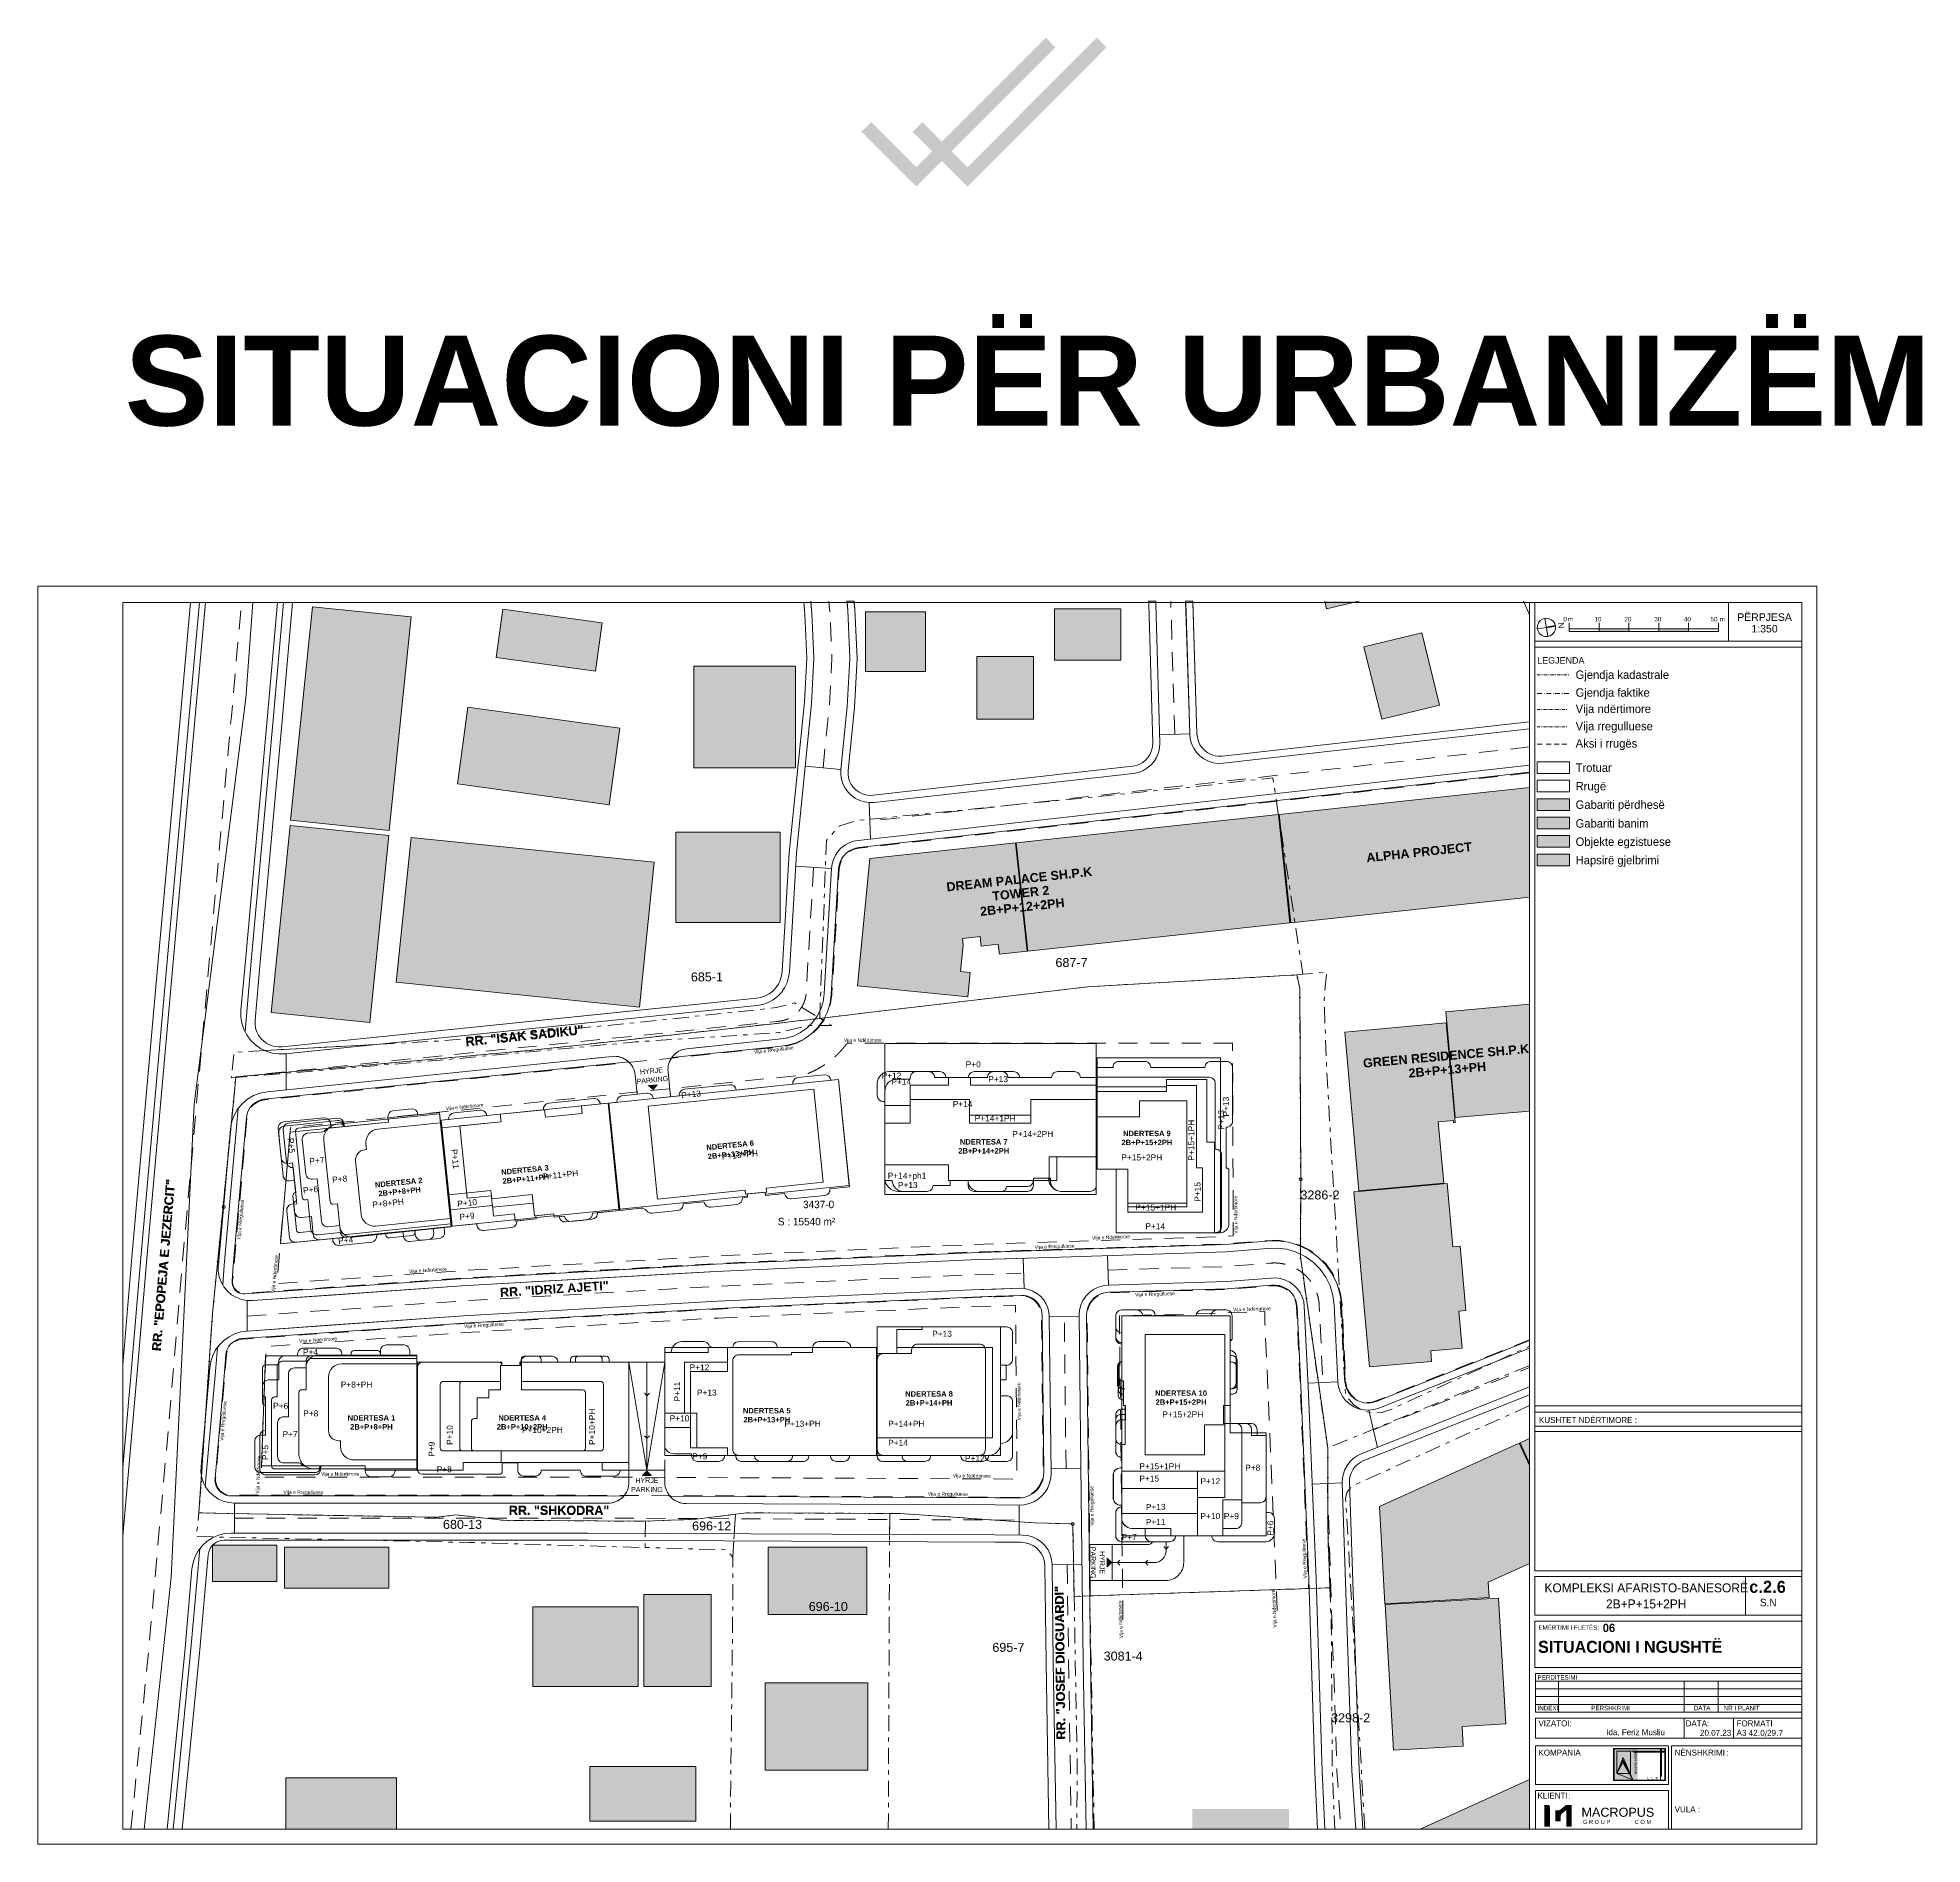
# Model space of a CAD drawing. Header units: millimetres. Extents: x 5128759 to 5835616, y -6847361 to -6545798.
# Drawn here: x 5520988 to 5835616, y -6847361 to -6545798 of the extents above; entities that cross this region are included whole.
import ezdxf

# ---------------------------------------------------------------- set-up
doc = ezdxf.new("R2010")
doc.units = ezdxf.units.MM
doc.header["$MEASUREMENT"] = 0
for name, pattern in [('ACAD_ISO03W100', [30000, 12000, -18000]), ('Dot & Dashed', [3351.388812, 1587.5, -881.944444, 0, -881.944368]), ('Double Dashed', [5468.055367, 2645.833254, -1058.333278, 705.555558, -1058.333278]), ('Long Dashed', [5291.666508, 3174.999952, -2116.666555])]:
    doc.linetypes.add(name, pattern=pattern)
for name, color, linetype, lineweight in [('2D Drafting - General_Pen_No__1', 7, 'Continuous', 0), ('A - Pllaka meskatit', 7, 'Continuous', 0), ('A - Situacioni_Pen_No__102', 254, 'Continuous', 0), ('A - Situacioni_Pen_No__22', 8, 'Continuous', 0), ('A - Situacioni_Pen_No__42', 8, 'Continuous', 0), ('Drawing & Figure', 7, 'Continuous', 0), ('Drawing & Figure_Pen_No__1', 7, 'Continuous', 0), ('Drawing & Figure_Pen_No__101', 253, 'Continuous', 0), ('Drawing & Figure_Pen_No__102', 254, 'Continuous', 0), ('Drawing & Figure_Pen_No__142', 8, 'Continuous', 0), ('Drawing & Figure_Pen_No__19', 255, 'Continuous', 0), ('Drawing & Figure_Pen_No__7', 7, 'Continuous', 0)]:
    doc.layers.add(name, color=color, linetype=linetype, lineweight=lineweight)
for name, color, linetype, lineweight, true_color in [('2D Drafting - General_Pen_No__106', 171, 'Continuous', 0, 0xaaaaff), ('2D Drafting - General_Pen_No__112', 7, 'Continuous', 0, 0xd5aaaa), ('A - Fill Zone_Pen_No__106', 171, 'Continuous', 0, 0xaaaaff), ('A - Pllaka meskatit_Pen_No__161', 7, 'Continuous', 0, 0x6a6a6a), ('A - Situacioni_Pen_No__103', 7, 'Continuous', 0, 0xffcc99), ('A - Situacioni_Pen_No__104', 7, 'Continuous', 0, 0x96e196), ('A - Situacioni_Pen_No__105', 7, 'Continuous', 0, 0xcae6ff), ('A - Situacioni_Pen_No__106', 171, 'Continuous', 0, 0xaaaaff), ('A - Situacioni_Pen_No__161', 7, 'Continuous', 0, 0x6a6a6a), ('A - Situacioni_Pen_No__8', 7, 'Continuous', 0, 0xa80f02), ('A - Situacioni_Pen_No__82', 7, 'Continuous', 0, 0xaaaaaa), ('A - Situacioni_Pen_No__92', 7, 'Continuous', 0, 0xbf8080), ('Drawing & Figure_Pen_No__104', 7, 'Continuous', 0, 0x96e196), ('Drawing & Figure_Pen_No__105', 7, 'Continuous', 0, 0xcae6ff), ('Drawing & Figure_Pen_No__112', 7, 'Continuous', 0, 0xd5aaaa), ('Drawing & Figure_Pen_No__143', 7, 'Continuous', 0, 0xe1662b), ('Drawing & Figure_Pen_No__145', 7, 'Continuous', 0, 0x0077b0), ('Drawing & Figure_Pen_No__161', 7, 'Continuous', 0, 0x6a6a6a), ('Drawing & Figure_Pen_No__164', 7, 'Continuous', 0, 0xf27e39), ('Drawing & Figure_Pen_No__4', 7, 'Continuous', 0, 0x029e21), ('Drawing & Figure_Pen_No__44', 7, 'Continuous', 0, 0x029e21), ('Drawing & Figure_Pen_No__8', 7, 'Continuous', 0, 0xa80f02)]:
    doc.layers.add(name, color=color, linetype=linetype, lineweight=lineweight, true_color=true_color)
doc.styles.add('GENERATED_STYLE_1', font='arial.ttf')
doc.styles.add('GENERATED_STYLE_2', font='GOTHIC.TTF')
doc.styles.add('GENERATED_STYLE_3', font='GOTHICB.TTF')
doc.styles.add('GENERATED_STYLE_4', font='ARIALUNI.TTF')
doc.styles.add('GENERATED_STYLE_5', font='ARIALUNI.TTF')
doc.styles.add('GENERATED_STYLE_6', font='arialbd.ttf')

# ---------------------------------------------------------------- blocks, each defined once
blk = doc.blocks.new('Slab_11', base_point=(5548252, -6784322))
at = {"layer": 'A - Pllaka meskatit_Pen_No__161', "color": 251, "linetype": 'Continuous', "lineweight": 13, "true_color": 0x6a6a6a, "flags": 128}
blk.add_lwpolyline([(5548252, -6784322), (5548248, -6785249), (5548396, -6786163), (5548693, -6787040), (5548975, -6787565), (5549131, -6787856), (5549698, -6788588), (5550378, -6789217), (5551152, -6789725), (5552000, -6790098), (5552897, -6790326), (5553820, -6790403), (5612833, -6790403), (5616179, -6790419, 0.2167451), (5618823, -6789231), (5612836, -6789203), (5553275, -6789203), (5552830, -6789166), (5552397, -6789056), (5551989, -6788876), (5551615, -6788631), (5551287, -6788328), (5551014, -6787975), (5550803, -6787581), (5550660, -6787158), (5550588, -6786717), (5550590, -6786271), (5552092, -6769229), (5552392, -6765657), (5552468, -6765195), (5552615, -6764752), (5552829, -6764337), (5553107, -6763960), (5553439, -6763632), (5553819, -6763360), (5554237, -6763151), (5554683, -6763010), (5555145, -6762941), (5570455, -6761869), (5592126, -6760352), (5634553, -6757914), (5677008, -6756009), (5680985, -6755880), (5685215, -6755743), (5685747, -6755768), (5686267, -6755877), (5686764, -6756068), (5687225, -6756334), (5687637, -6756670), (5687991, -6757068), (5688278, -6757516), (5688489, -6758004), (5688621, -6758519), (5688669, -6759049), (5688971, -6785244), (5688925, -6785919), (5688773, -6786578), (5688518, -6787204), (5688168, -6787782), (5687730, -6788298), (5687216, -6788738), (5686639, -6789091), (5686014, -6789348), (5685356, -6789503), (5684681, -6789551), (5680815, -6789523), (5626547, -6789267, 0.2192251), (5629212, -6790480), (5680808, -6790723), (5684868, -6790753), (5685702, -6790692), (5686516, -6790501), (5687290, -6790183), (5688003, -6789747), (5688638, -6789203), (5689180, -6788565), (5689613, -6787850), (5689928, -6787075), (5690116, -6786261), (5690173, -6785426), (5689872, -6759280), (5689803, -6758522), (5689615, -6757785), (5689312, -6757087), (5688902, -6756446), (5688396, -6755878), (5687806, -6755397), (5687147, -6755016), (5686437, -6754744), (5685692, -6754588), (5684932, -6754552), (5680947, -6754681), (5676961, -6754810), (5634492, -6756716), (5592050, -6759154), (5570371, -6760672), (5555941, -6761683), (5554893, -6761840), (5553883, -6762159), (5552935, -6762632), (5552074, -6763249), (5551320, -6763993), (5551028, -6764389), (5550691, -6764845), (5550205, -6765786), (5549871, -6766792), (5549700, -6767837)], format="xyb", close=True, dxfattribs=at)
blk = doc.blocks.new('Slab_12', base_point=(5712637, -6639839))
at = {"layer": 'A - Pllaka meskatit_Pen_No__161', "color": 251, "linetype": 'Continuous', "lineweight": 13, "true_color": 0x6a6a6a, "flags": 128}
blk.add_lwpolyline([(5712637, -6639839), (5712645, -6640089), (5713325, -6662019), (5713406, -6662848), (5713625, -6663652), (5713973, -6664408), (5714442, -6665096), (5715019, -6665697), (5715688, -6666194), (5716430, -6666572), (5717224, -6666823), (5718049, -6666938), (5718882, -6666914), (5770027, -6661177), (5770027, -6659970), (5718748, -6665722), (5718115, -6665739), (5717488, -6665652), (5716884, -6665462), (5716321, -6665174), (5715812, -6664797), (5715374, -6664340), (5715017, -6663817), (5714753, -6663242), (5714587, -6662631), (5714525, -6662001), (5713846, -6640089), (5713838, -6639839)], close=True, dxfattribs=at)
blk = doc.blocks.new('Slab_13', base_point=(5545094, -6844861))
at = {"layer": 'A - Pllaka meskatit_Pen_No__161', "color": 251, "linetype": 'Continuous', "lineweight": 13, "true_color": 0x6a6a6a, "flags": 128}
blk.add_lwpolyline([(5545094, -6844861), (5548072, -6814854), (5549466, -6799030), (5549540, -6798598), (5549684, -6798185), (5549894, -6797800), (5550164, -6797456), (5550487, -6797160), (5550854, -6796921), (5551256, -6796746), (5551680, -6796638), (5552117, -6796602), (5612911, -6796603), (5680769, -6796923), (5685181, -6796955), (5685867, -6797020), (5686531, -6797201), (5687155, -6797493), (5687719, -6797888), (5688207, -6798374), (5688605, -6798937), (5688900, -6799560), (5689084, -6800223), (5689151, -6800909), (5689336, -6817030), (5689802, -6844861), (5691002, -6844861), (5690536, -6817013), (5690349, -6800699), (5690264, -6799842), (5690035, -6799012), (5689666, -6798234), (5689169, -6797531), (5688559, -6796923), (5687854, -6796429), (5687074, -6796064), (5686243, -6795837), (5685386, -6795757), (5680778, -6795723), (5612821, -6795403), (5553301, -6795403), (5552222, -6795492), (5551172, -6795757), (5550180, -6796190), (5549272, -6796781), (5548474, -6797512), (5548046, -6798058), (5547806, -6798365), (5547287, -6799315), (5546931, -6800338), (5546747, -6801405), (5545583, -6814621), (5542582, -6844861)], close=True, dxfattribs=at)
blk = doc.blocks.new('Slab_14', base_point=(5551132, -6750789))
at = {"layer": 'A - Pllaka meskatit_Pen_No__161', "color": 251, "linetype": 'Continuous', "lineweight": 13, "true_color": 0x6a6a6a, "flags": 128}
blk.add_lwpolyline([(5551132, -6750789), (5551135, -6751716), (5551296, -6752628), (5551611, -6753499), (5551870, -6753952), (5552071, -6754303), (5552663, -6755017), (5553368, -6755618), (5554165, -6756089), (5555032, -6756416), (5555942, -6756590), (5556868, -6756605), (5570022, -6755684), (5591732, -6754164), (5627000, -6752138), (5634236, -6751722), (5676768, -6749813), (5691755, -6749329), (5719321, -6748437), (5726277, -6747892), (5727916, -6747834), (5729542, -6748044), (5731112, -6748516), (5731800, -6748855), (5732584, -6749240), (5733918, -6750193), (5735077, -6751353), (5736032, -6752686), (5736757, -6754157), (5737231, -6755726), (5737442, -6757353), (5738044, -6770144), (5738159, -6771000), (5738419, -6771823), (5738818, -6772590), (5739342, -6773276), (5739976, -6773862), (5740702, -6774330), (5741497, -6774666), (5741820, -6774740), (5742339, -6774860), (5743201, -6774906), (5744058, -6774804), (5744885, -6774556), (5764187, -6766883), (5770027, -6764562), (5770027, -6763270), (5744442, -6773440), (5743814, -6773629), (5743162, -6773707), (5742507, -6773672), (5741867, -6773524), (5741263, -6773269), (5740711, -6772913), (5740229, -6772468), (5739831, -6771946), (5739528, -6771364), (5739330, -6770738), (5739243, -6770088), (5738640, -6757296), (5738404, -6755475), (5738339, -6755259), (5737873, -6753717), (5737062, -6752069), (5735992, -6750576), (5734693, -6749278), (5733200, -6748210), (5731805, -6747524), (5731551, -6747400), (5729793, -6746870), (5727971, -6746635), (5726136, -6746701), (5719282, -6747238), (5680746, -6748484), (5676716, -6748614), (5634171, -6750524), (5626877, -6750943), (5591654, -6752966), (5569938, -6754487), (5555578, -6755493), (5555231, -6755487), (5554890, -6755422), (5554565, -6755299), (5554267, -6755123), (5554002, -6754898), (5553781, -6754630), (5553608, -6754329), (5553490, -6754003), (5553430, -6753661), (5553429, -6753314), (5553639, -6750815), (5555843, -6726016), (5555943, -6725451), (5556138, -6724912), (5556422, -6724415), (5556788, -6723974), (5557224, -6723602), (5557718, -6723311), (5558254, -6723109), (5558817, -6723001), (5619659, -6716760, 0.2167451), (5616913, -6715835), (5559315, -6721744), (5558150, -6721966), (5557040, -6722385), (5556018, -6722988), (5555115, -6723758), (5554468, -6724538), (5554358, -6724671), (5553768, -6725701), (5553365, -6726817), (5553158, -6727985), (5551148, -6750600)], format="xyb", close=True, dxfattribs=at)
blk = doc.blocks.new('Slab_15', base_point=(5656088, -6639839))
at = {"layer": 'A - Pllaka meskatit_Pen_No__161', "color": 251, "linetype": 'Continuous', "lineweight": 13, "true_color": 0x6a6a6a, "flags": 128}
blk.add_lwpolyline([(5656088, -6639839), (5656110, -6640089), (5656223, -6641376), (5656569, -6649419), (5656154, -6657458), (5655088, -6667976), (5655072, -6668786), (5655187, -6669588), (5655430, -6670360), (5655794, -6671083), (5656270, -6671738), (5656846, -6672308), (5657506, -6672777), (5658233, -6673133), (5659008, -6673368), (5659811, -6673474), (5660620, -6673449), (5703903, -6668594), (5704705, -6668437), (5705470, -6668152), (5706179, -6667746), (5706812, -6667229), (5707352, -6666617), (5707786, -6665925), (5708101, -6665171), (5708289, -6664377), (5708346, -6663562), (5707665, -6640285), (5707652, -6640089), (5707637, -6639839), (5706435, -6639839), (5706450, -6640089), (5706466, -6640340), (5707146, -6663577), (5707103, -6664196), (5706960, -6664800), (5706720, -6665373), (5706391, -6665899), (5705980, -6666364), (5705499, -6666757), (5704960, -6667065), (5704379, -6667282), (5703770, -6667402), (5660486, -6672257), (5659871, -6672275), (5659261, -6672195), (5658672, -6672017), (5658119, -6671746), (5657618, -6671389), (5657180, -6670956), (5656818, -6670459), (5656542, -6669909), (5656357, -6669322), (5656270, -6668713), (5656282, -6668097), (5657348, -6657578), (5657769, -6649427), (5657418, -6641272), (5657314, -6640089), (5657293, -6639839)], close=True, dxfattribs=at)
blk = doc.blocks.new('Slab_16', base_point=(5694870, -6759077))
at = {"layer": 'A - Pllaka meskatit_Pen_No__161', "color": 251, "linetype": 'Continuous', "lineweight": 13, "true_color": 0x6a6a6a, "flags": 128}
blk.add_lwpolyline([(5694870, -6759077), (5695273, -6794098), (5695536, -6816943), (5696003, -6844861), (5697203, -6844861), (5696736, -6816926), (5696071, -6759115), (5696123, -6758411), (5696283, -6757777), (5696550, -6757180), (5696915, -6756637), (5697368, -6756165), (5697895, -6755778), (5698481, -6755487), (5699108, -6755301), (5699809, -6755219), (5719578, -6754632), (5726933, -6754056), (5727629, -6754031), (5728246, -6754111), (5728842, -6754290), (5729401, -6754565), (5729907, -6754927), (5730347, -6755367), (5730710, -6755873), (5730984, -6756431), (5731164, -6757027), (5731251, -6757693), (5731874, -6770932), (5733200, -6803077), (5734200, -6835248), (5734656, -6844861), (5735857, -6844861), (5735399, -6835201), (5734399, -6803034), (5733073, -6770879), (5732447, -6757588), (5732342, -6756775), (5732105, -6755990), (5731743, -6755254), (5731265, -6754588), (5730685, -6754008), (5730018, -6753531), (5729283, -6753170), (5728497, -6752933), (5727684, -6752828), (5726865, -6752858), (5719514, -6753434), (5699721, -6754022), (5698866, -6754121), (5698040, -6754366), (5697268, -6754749), (5696574, -6755259), (5695977, -6755881), (5695496, -6756596), (5695145, -6757382), (5694935, -6758218)], close=True, dxfattribs=at)
blk = doc.blocks.new('Slab_17', base_point=(5738788, -6787033))
at = {"layer": 'A - Pllaka meskatit_Pen_No__161', "color": 251, "linetype": 'Continuous', "lineweight": 13, "true_color": 0x6a6a6a, "flags": 128}
blk.add_lwpolyline([(5738788, -6787033), (5740397, -6835054), (5741038, -6844861), (5742240, -6844861), (5741596, -6835012), (5739987, -6786984), (5740009, -6786400), (5740120, -6785825), (5740318, -6785274), (5740597, -6784761), (5740953, -6784296), (5741376, -6783891), (5741855, -6783556), (5742381, -6783299), (5770027, -6772310), (5770027, -6771018), (5741937, -6782184), (5741246, -6782523), (5740615, -6782963), (5740059, -6783496), (5739591, -6784107), (5739223, -6784783), (5738963, -6785508), (5738817, -6786264)], close=True, dxfattribs=at)
blk = doc.blocks.new('Slab_18', base_point=(5626845, -6716022))
at = {"layer": 'A - Pllaka meskatit_Pen_No__161', "color": 251, "linetype": 'Continuous', "lineweight": 13, "true_color": 0x6a6a6a, "flags": 128}
blk.add_lwpolyline([(5626845, -6716022), (5644715, -6714189), (5646202, -6713990), (5647638, -6713553), (5648984, -6712890), (5650206, -6712018), (5651270, -6710960), (5652150, -6709744), (5652822, -6708402), (5653268, -6706969), (5653477, -6705483), (5654703, -6684534), (5654783, -6683949), (5654953, -6683383), (5655208, -6682851), (5655544, -6682364), (5655950, -6681935), (5656418, -6681575), (5656936, -6681291), (5657492, -6681091), (5658072, -6680980), (5770027, -6668422), (5770027, -6667215), (5657939, -6679787), (5657175, -6679934), (5656444, -6680197), (5655762, -6680570), (5655146, -6681044), (5654611, -6681609), (5654170, -6682249), (5653834, -6682950), (5653610, -6683694), (5653505, -6684464), (5652279, -6705412), (5652096, -6706709), (5651706, -6707959), (5651119, -6709130), (5650350, -6710190), (5649419, -6711111), (5648352, -6711870), (5647176, -6712445), (5645922, -6712823), (5644623, -6712992), (5629347, -6714559, 0.2167451)], format="xyb", close=True, dxfattribs=at)
blk = doc.blocks.new('Slab_19', base_point=(5535187, -6795884))
at = {"layer": 'A - Pllaka meskatit_Pen_No__161', "color": 251, "linetype": 'Continuous', "lineweight": 13, "true_color": 0x6a6a6a, "flags": 128}
blk.add_lwpolyline([(5535187, -6795884), (5537645, -6767985), (5539193, -6749567), (5543704, -6698811), (5547350, -6658520), (5548984, -6640089), (5546474, -6640089), (5544860, -6658297), (5541214, -6698587), (5536702, -6749351), (5535187, -6767381)], close=True, dxfattribs=at)
blk = doc.blocks.new('Slab_20', base_point=(5554921, -6708152))
at = {"layer": 'A - Pllaka meskatit_Pen_No__161', "color": 251, "linetype": 'Continuous', "lineweight": 13, "true_color": 0x6a6a6a, "flags": 128}
blk.add_lwpolyline([(5554921, -6708152), (5554912, -6709223), (5555073, -6710283), (5555402, -6711303), (5555609, -6711708), (5555889, -6712257), (5556522, -6713122), (5557285, -6713875), (5558158, -6714496), (5558908, -6714865), (5577523, -6713844), (5641108, -6707321), (5642032, -6707153), (5642918, -6706842), (5643745, -6706397), (5644492, -6705828), (5645142, -6705150), (5645677, -6704378), (5646086, -6703533), (5646357, -6702634), (5646486, -6701703), (5647640, -6681968), (5650184, -6656853), (5650577, -6649386), (5650247, -6641916), (5650087, -6640089), (5648882, -6640089), (5649052, -6642024), (5649377, -6649379), (5648990, -6656732), (5646444, -6681873), (5645288, -6701633), (5645185, -6702377), (5644968, -6703097), (5644641, -6703773), (5644212, -6704390), (5643693, -6704933), (5643095, -6705388), (5642434, -6705744), (5641725, -6705993), (5640986, -6706128), (5621380, -6708139), (5561792, -6714252), (5561136, -6714266), (5560485, -6714176), (5559857, -6713983), (5559268, -6713692), (5558733, -6713312), (5558265, -6712850), (5557877, -6712320), (5557579, -6711735), (5557377, -6711110), (5557278, -6710461), (5557284, -6709804), (5558146, -6700106), (5561793, -6659813), (5563541, -6640089), (5561031, -6640089), (5559303, -6659590), (5555656, -6699883)], close=True, dxfattribs=at)

msp = doc.modelspace()

# ---------------------------------------------------------------- hatches: boundary and pattern name
at = {"layer": 'A - Fill Zone_Pen_No__106', "linetype": 'Continuous', "lineweight": 0, "true_color": 0x2a2a3f}
for points in [[(5623763, -6721365), (5622967, -6720717), (5624410, -6720569)], [(5622696, -6785084), (5621970, -6785810), (5623421, -6785810)], [(5700241, -6800339), (5699515, -6799613), (5699515, -6801065)]]:
    msp.add_hatch(color=179, dxfattribs=at).paths.add_polyline_path(points)
at = {"layer": 'A - Situacioni_Pen_No__102', "linetype": 'Continuous', "lineweight": 0, "true_color": 0xf2f2f2}
for points in [[(5566840, -6640784), (5563209, -6676434), (5579681, -6678112), (5583312, -6642462)], [(5659213, -6641632), (5669195, -6641632), (5669195, -6651614), (5659213, -6651614)], [(5690744, -6649712), (5690744, -6641156), (5701835, -6641156), (5701835, -6649712)], [(5735843, -6639839), (5741594, -6639839), (5736152, -6641135)], [(5742396, -6647494), (5752062, -6645117), (5755031, -6657195), (5745366, -6659572)], [(5630537, -6650696), (5647491, -6650696), (5647491, -6667649), (5630537, -6667649)], [(5677751, -6649079), (5677751, -6659536), (5687258, -6659536), (5687258, -6649079)], [(5770027, -6670976), (5728263, -6675456), (5728571, -6678332), (5730204, -6693553), (5770027, -6689281)], [(5770027, -6670976), (5728263, -6675456), (5728571, -6678332), (5730204, -6693553), (5770027, -6689281)], [(5686303, -6698262), (5730055, -6693569), (5728113, -6675472), (5684362, -6680166)], [(5686303, -6698262), (5730055, -6693569), (5728113, -6675472), (5684362, -6680166)], [(5563122, -6677289), (5559941, -6708518), (5576413, -6710196), (5579594, -6678967)], [(5583311, -6679297), (5580849, -6703466), (5621435, -6707599), (5623897, -6683431)], [(5627527, -6678424), (5644956, -6678424), (5644956, -6693476), (5627527, -6693476)], [(5657876, -6704084), (5676267, -6705877), (5676660, -6701846), (5675068, -6701691), (5675492, -6697333), (5675367, -6696166), (5678349, -6695847), (5678520, -6697438), (5681354, -6697134), (5681530, -6698774), (5686154, -6698278), (5684213, -6680182), (5659931, -6682787)], [(5657876, -6704084), (5676267, -6705877), (5676660, -6701846), (5675068, -6701691), (5675492, -6697333), (5675367, -6696166), (5678349, -6695847), (5678520, -6697438), (5681354, -6697134), (5681530, -6698774), (5686154, -6698278), (5684213, -6680182), (5659931, -6682787)], [(5757645, -6726067), (5770027, -6724992), (5770027, -6707131), (5756066, -6708377), (5756233, -6710251)], [(5757645, -6726067), (5770027, -6724992), (5770027, -6707131), (5756066, -6708377), (5756233, -6710251)], [(5756133, -6710260), (5739201, -6711771), (5741565, -6738270), (5755711, -6737007), (5754794, -6726745), (5757334, -6726518), (5757370, -6726917), (5757619, -6726895), (5757546, -6726076)], [(5756133, -6710260), (5739201, -6711771), (5741565, -6738270), (5755711, -6737007), (5754794, -6726745), (5757334, -6726518), (5757370, -6726917), (5757619, -6726895), (5757546, -6726076)], [(5758456, -6747504), (5757261, -6747611), (5756318, -6737053), (5741574, -6738370), (5740709, -6738448), (5743341, -6767678), (5753700, -6766753), (5753557, -6764963), (5758773, -6764547), (5758222, -6758368), (5759417, -6758261)], [(5758456, -6747504), (5757261, -6747611), (5756318, -6737053), (5741574, -6738370), (5740709, -6738448), (5743341, -6767678), (5753700, -6766753), (5753557, -6764963), (5758773, -6764547), (5758222, -6758368), (5759417, -6758261)], [(5768458, -6780320), (5770027, -6783771), (5770027, -6779607)], [(5770027, -6784134), (5768322, -6780382), (5744972, -6790999), (5745914, -6807201), (5763285, -6806191), (5763135, -6803612), (5770027, -6800479)], [(5770027, -6784134), (5768322, -6780382), (5744972, -6790999), (5745914, -6807201), (5763285, -6806191), (5763135, -6803612), (5770027, -6800479)], [(5560938, -6797456), (5550164, -6797456), (5550164, -6803476), (5560938, -6803476)], [(5562206, -6797772), (5579635, -6797772), (5579635, -6804585), (5562206, -6804585)], [(5642924, -6797738), (5659402, -6797738), (5659402, -6808988), (5642924, -6808988)], [(5603630, -6807720), (5621217, -6807720), (5621217, -6821030), (5603630, -6821030)], [(5622167, -6805661), (5633417, -6805661), (5633417, -6821030), (5622167, -6821030)], [(5764891, -6806248), (5745923, -6807351), (5747336, -6831640), (5758966, -6830963), (5758776, -6827689), (5766113, -6827262)], [(5764891, -6806248), (5745923, -6807351), (5747336, -6831640), (5758966, -6830963), (5758776, -6827689), (5766113, -6827262)], [(5642448, -6820396), (5659560, -6820396), (5659560, -6834973), (5642448, -6834973)], [(5562426, -6836262), (5562426, -6844861), (5580911, -6844861), (5580911, -6836262)], [(5613150, -6834392), (5613150, -6843524), (5630865, -6843524), (5630865, -6834392)], [(5770027, -6836565), (5751780, -6844861), (5770027, -6844861)], [(5770027, -6836565), (5751780, -6844861), (5770027, -6844861)], [(5713755, -6841491), (5729916, -6841491), (5729916, -6844861), (5713755, -6844861)]]:
    msp.add_hatch(color=7, dxfattribs=at).paths.add_polyline_path(points)
at = {"layer": 'A - Situacioni_Pen_No__105', "linetype": 'Continuous', "lineweight": 0, "true_color": 0x32393f}
for points in [[(5597543, -6649270), (5598652, -6641189), (5615204, -6643461), (5614095, -6651542)], [(5591047, -6670343), (5616398, -6673829), (5618155, -6661046), (5592804, -6657561)]]:
    msp.add_hatch(color=250, dxfattribs=at).paths.add_polyline_path(points)
at = {"layer": 'Drawing & Figure', "linetype": 'Continuous', "lineweight": 0, "true_color": 0xc92e1f}
for points in [[(5773436, -6841115, 0.4142136), (5773095, -6840774), (5772525, -6840774), (5772525, -6844416), (5773436, -6844416)], [(5777077, -6840774), (5776350, -6840774, 0.0719634), (5776166, -6840812, 0.0829937), (5775972, -6840920), (5775935, -6840950), (5775260, -6841507), (5775244, -6841522), (5775228, -6841535, -0.1706824), (5774801, -6841685), (5774382, -6841685, 0.4142136), (5774346, -6841721), (5774346, -6843470, 0.4142136), (5774382, -6843505), (5775221, -6843505, 0.4142136), (5775256, -6843470), (5775256, -6842719, -0.2107031), (5775480, -6842213), (5775505, -6842192), (5775868, -6841891), (5776103, -6841698, -0.004098), (5776104, -6841697, -0.0647244), (5776107, -6841694, -0.0196867), (5776110, -6841691), (5776111, -6841691, -0.1564304), (5776131, -6841685, -0.4142136), (5776166, -6841721), (5776166, -6844416), (5777077, -6844416)]]:
    msp.add_hatch(color=22, dxfattribs=at).paths.add_polyline_path(points)
at = {"layer": 'Drawing & Figure_Pen_No__1', "linetype": 'Continuous', "lineweight": 0, "true_color": 0xffffff}
for points in [[(5774381, -6644057), (5774377, -6643991), (5774363, -6643940), (5772843, -6644181), (5772870, -6644282)], [(5785460, -6833394), (5784618, -6835563), (5785638, -6833705)], [(5785536, -6833198), (5785460, -6833394), (5786703, -6835563), (5786756, -6835656)], [(5785536, -6833198), (5786756, -6835656), (5786794, -6835721), (5786908, -6835921), (5785545, -6833175), (5785541, -6833187)], [(5785548, -6833168), (5785545, -6833175), (5786908, -6835921), (5787060, -6836186), (5785554, -6833152)]]:
    msp.add_hatch(color=7, dxfattribs=at).paths.add_polyline_path(points)
at = {"layer": 'Drawing & Figure_Pen_No__1', "linetype": 'Continuous', "lineweight": 0, "true_color": 0x000000}
for points in [[(5781643, -6644499), (5781643, -6644898), (5786643, -6644898), (5786643, -6644499)], [(5796589, -6644898), (5796589, -6644499), (5791643, -6644499), (5791643, -6644898)], [(5784146, -6831428), (5784146, -6836679), (5787391, -6836679), (5787391, -6831428)], [(5787391, -6831428), (5787391, -6836679), (5788112, -6836679), (5788112, -6831428)]]:
    msp.add_hatch(color=18, dxfattribs=at).paths.add_polyline_path(points)
at = {"layer": 'Drawing & Figure_Pen_No__1', "linetype": 'Continuous', "lineweight": 0, "true_color": 0xbebebe}
for points in [[(5785554, -6833152), (5787060, -6836186), (5787199, -6836430), (5787212, -6836452), (5785563, -6833129)], [(5785563, -6833129), (5787212, -6836452), (5787299, -6836604), (5787231, -6836449), (5785572, -6833106), (5785566, -6833122)]]:
    msp.add_hatch(color=9, dxfattribs=at).paths.add_polyline_path(points)
at = {"layer": 'Drawing & Figure_Pen_No__1', "linetype": 'Continuous', "lineweight": 0, "true_color": 0x7f7f7f}
for points in [[(5785575, -6833097), (5785572, -6833106), (5787231, -6836449), (5787070, -6836085), (5785581, -6833083)], [(5785590, -6833060), (5785581, -6833083), (5787070, -6836085), (5786910, -6835721)]]:
    msp.add_hatch(color=8, dxfattribs=at).paths.add_polyline_path(points)
at = {"layer": 'Drawing & Figure_Pen_No__1', "linetype": 'Continuous', "lineweight": 0, "true_color": 0x3f3f3f}
for points in [[(5785590, -6833060), (5786910, -6835721), (5786861, -6835609), (5786750, -6835357), (5785599, -6833037), (5785597, -6833042)], [(5785600, -6833035), (5785599, -6833037), (5786750, -6835357), (5786589, -6834992), (5785608, -6833014)]]:
    msp.add_hatch(color=250, dxfattribs=at).paths.add_polyline_path(points)
at = {"layer": 'Drawing & Figure_Pen_No__102', "linetype": 'Continuous', "lineweight": 0, "true_color": 0xf2f2f2}
msp.add_hatch(color=7, dxfattribs=at).paths.add_polyline_path([(5776693, -6680936), (5776693, -6678977), (5771317, -6678977), (5771317, -6680936)])
at = {"layer": 'Drawing & Figure_Pen_No__104', "linetype": 'Continuous', "lineweight": 0, "true_color": 0x253825}
msp.add_hatch(color=99, dxfattribs=at).paths.add_polyline_path([(5776693, -6684017), (5776693, -6682059), (5771317, -6682059), (5771317, -6684017)])
at = {"layer": 'Drawing & Figure_Pen_No__105', "linetype": 'Continuous', "lineweight": 0, "true_color": 0x32393f}
msp.add_hatch(color=250, dxfattribs=at).paths.add_polyline_path([(5776693, -6674773), (5776693, -6672856), (5771317, -6672856), (5771317, -6674773)])
at = {"layer": 'Drawing & Figure_Pen_No__112', "linetype": 'Continuous', "lineweight": 0, "true_color": 0x352a2a}
msp.add_hatch(color=250, dxfattribs=at).paths.add_polyline_path([(5776693, -6677854), (5776693, -6675896), (5771317, -6675896), (5771317, -6677854)])
at = {"layer": 'Drawing & Figure_Pen_No__145', "linetype": 'Continuous', "lineweight": 0, "true_color": 0x7fbbd7}
for points in [[(5658534, -6561495), (5667683, -6570644), (5690915, -6547413), (5689300, -6545798), (5667683, -6567415), (5660149, -6559881)], [(5667062, -6561495), (5676211, -6570644), (5699442, -6547413), (5697828, -6545798), (5676211, -6567415), (5668676, -6559881)]]:
    msp.add_hatch(color=143, dxfattribs=at).paths.add_polyline_path(points)

# ---------------------------------------------------------------- linework, layer by layer
at = {"layer": '2D Drafting - General_Pen_No__1', "color": 7, "linetype": 'Continuous', "lineweight": 13}
for p, q in [((5817988, -6637339), (5520988, -6637339)), ((5520988, -6637339), (5520988, -6847361)), ((5817988, -6847361), (5817988, -6637339)), ((5815488, -6640089), (5535187, -6640089)), ((5535187, -6640089), (5535187, -6844861)), ((5770027, -6640089), (5535187, -6640089)), ((5817988, -6847361), (5817988, -6698861)), ((5535187, -6844861), (5815488, -6844861)), ((5520988, -6847361), (5817988, -6847361))]:
    msp.add_line(p, q, dxfattribs=at)
at = {"layer": '2D Drafting - General_Pen_No__106', "color": 161, "linetype": 'Continuous', "true_color": 0xaaaaff}
for points in [[(5662420, -6713682), (5662420, -6738884), (5697711, -6738884), (5697711, -6713682)], [(5701010, -6745283), (5718460, -6745283), (5718460, -6716082), (5697861, -6716082), (5697861, -6734683), (5701010, -6734683)], [(5656470, -6737400), (5642443, -6738839), (5642409, -6738504), (5639425, -6738810), (5639460, -6739145), (5618171, -6741329), (5616356, -6723635), (5654654, -6719704)], [(5590019, -6744217), (5561503, -6747143), (5563145, -6728478), (5579537, -6726796), (5579466, -6726101), (5588070, -6725218)], [(5618022, -6741345), (5590170, -6744202), (5588354, -6726506), (5616206, -6723648)], [(5661146, -6782451), (5681745, -6782451), (5681745, -6761000), (5661146, -6761000)], [(5701960, -6759161), (5701960, -6795849), (5726050, -6795849), (5726050, -6778699), (5720060, -6778699), (5720060, -6759161)], [(5660996, -6782450), (5660996, -6764450), (5625696, -6764450), (5625705, -6782450)], [(5558352, -6784198), (5575646, -6784198), (5575646, -6784897), (5584296, -6784897), (5584296, -6765798), (5559046, -6765798)], [(5584396, -6784897), (5592046, -6784897), (5592046, -6783646), (5619696, -6783646), (5619696, -6766895), (5601495, -6766895), (5601495, -6767445), (5598496, -6767445), (5598496, -6766895), (5584396, -6766895)]]:
    msp.add_lwpolyline(points, close=True, dxfattribs=at)
at = {"layer": '2D Drafting - General_Pen_No__112', "color": 9, "linetype": 'Continuous', "true_color": 0xd5aaaa}
for points in [[(5700511, -6717683), (5697861, -6717683), (5697861, -6734683), (5701010, -6734683), (5701010, -6740673), (5701010, -6745283), (5710310, -6745283), (5718360, -6745283, 0.4142136), (5719860, -6743783), (5719860, -6734883, 0.3802003), (5719460, -6734483), (5719410, -6734483), (5719410, -6727658, 0.4142136), (5720460, -6726658), (5720460, -6717683, 0.4142136), (5719460, -6716683), (5716860, -6716683, 0.4142136), (5715860, -6717683), (5706800, -6717683, 0.4142136), (5705800, -6716683), (5701411, -6716683, 0.4142136), (5700511, -6717583)], [(5653411, -6719832, 0.4140693), (5652314, -6718938), (5647937, -6719388, 0.4142136), (5647045, -6720487), (5637595, -6721456, 0.4142136), (5636498, -6720563), (5628988, -6721334, 0.4142136), (5628095, -6722431), (5623768, -6722874, 0.4142136), (5622671, -6721982), (5618585, -6722401, 0.4142136), (5617699, -6723497), (5616356, -6723635), (5618193, -6741541), (5621693, -6741182, -0.2679457), (5622605, -6741591, 0.2679457), (5623518, -6742000), (5627845, -6741556, 0.4142136), (5628738, -6740459), (5632220, -6740102, 0.4142136), (5633341, -6740992), (5637768, -6740538, 0.4142004), (5638661, -6739441), (5639482, -6739357), (5639425, -6738810), (5642409, -6738504), (5642465, -6739051), (5645698, -6738719, 0.4142136), (5646795, -6739612), (5652366, -6739040, 0.4142136), (5653259, -6737944), (5656492, -6737612), (5654654, -6719704)], [(5661161, -6722383, 0.414195), (5662161, -6723382), (5662411, -6723382), (5662411, -6736583), (5663661, -6736583, 0.4142136), (5665461, -6738383), (5669461, -6738383, 0.4142136), (5670461, -6737383), (5673300, -6737382), (5673300, -6736584), (5676310, -6736584), (5676310, -6737381, 0.4142132), (5677310, -6738383), (5686210, -6738383, 0.4142135), (5687210, -6737383), (5687210, -6737383), (5687210, -6736183), (5689740, -6736183, 0.4142134), (5691940, -6738383), (5696711, -6738383, 0.4142136), (5697711, -6737383), (5697711, -6737383), (5697711, -6719383), (5695060, -6719383, 0.4142136), (5694060, -6718383), (5691259, -6718383, 0.4142136), (5690259, -6719383), (5682960, -6719383, 0.4142136), (5681960, -6718383), (5677360, -6718383, 0.4142136), (5676360, -6719383), (5670711, -6719383, 0.4142385), (5669711, -6718383), (5663160, -6718383, 0.4141858), (5661161, -6720383)], [(5697710, -6720630), (5676710, -6720630), (5676710, -6719383), (5673060, -6719383), (5673060, -6720633), (5666660, -6720633), (5666660, -6724033), (5662410, -6724033), (5662411, -6736183, 0.414227), (5664661, -6738383), (5669461, -6738383, 0.4142136), (5670461, -6737383), (5673300, -6737383), (5673300, -6736584), (5676310, -6736584, 0.4142136), (5678114, -6738381), (5681915, -6738382, 0.4142136), (5682712, -6737585), (5686210, -6737581, 0.4132612), (5687210, -6736583), (5687210, -6736183), (5690060, -6736182), (5690060, -6736537, 0.4212369), (5691858, -6738382), (5696711, -6738382, 0.4142136), (5697711, -6737382)], [(5697711, -6719382), (5695060, -6719383, 0.4142159), (5694060, -6718383), (5691259, -6718383, 0.4142136), (5690259, -6719383), (5684910, -6719383, 0.4142136), (5683910, -6718383), (5680560, -6718383, 0.4142136), (5679560, -6719383), (5672611, -6719383, 0.4142136), (5671611, -6718383), (5667661, -6718381, 0.4142305), (5666661, -6719381), (5666661, -6719633), (5664411, -6719633, 0.4142136), (5662411, -6721633), (5662411, -6736583), (5663661, -6736583, 0.4142136), (5665461, -6738383), (5669461, -6738383, 0.4142136), (5670461, -6737383), (5673311, -6737382), (5673311, -6736584), (5676310, -6736584), (5676310, -6737383, 0.4142132), (5677310, -6738383), (5686210, -6738383, 0.4142136), (5687210, -6737383), (5687210, -6736183), (5689740, -6736183, 0.4142136), (5691939, -6738383), (5696711, -6738383, 0.4142136), (5697711, -6737383)], [(5590169, -6744202), (5594296, -6743779), (5594317, -6743990, 0.4142136), (5595414, -6744883), (5600091, -6744403, 0.4142136), (5600984, -6743306), (5604217, -6742975), (5604161, -6742428), (5607144, -6742121), (5607200, -6742669), (5608021, -6742584, 0.4142004), (5609118, -6743477), (5613545, -6743023, 0.4142136), (5614437, -6741927), (5618043, -6741556), (5616206, -6723650), (5614913, -6723783, 0.4142136), (5613816, -6722890), (5606306, -6723661, 0.4142136), (5605413, -6724757), (5595963, -6725727, 0.4142136), (5594867, -6724832), (5590489, -6725280, 0.4140693), (5589597, -6726378), (5588353, -6726506)], [(5618043, -6741556), (5614462, -6741924, -0.4006775), (5613545, -6743023), (5609118, -6743477, -0.4142004), (5608021, -6742584), (5607200, -6742669), (5607144, -6742121), (5603912, -6742453), (5603693, -6740315), (5596928, -6741009), (5596641, -6738210), (5589627, -6738930), (5588480, -6727750), (5598349, -6726738), (5598222, -6725495), (5605612, -6724737), (5605739, -6725980), (5611907, -6725347), (5611780, -6724104), (5616206, -6723650)], [(5618043, -6741556), (5613617, -6742010, -0.4006775), (5612724, -6743107), (5610038, -6743383, -0.4142004), (5608941, -6742490), (5607200, -6742669), (5607144, -6742121), (5604161, -6742428), (5604217, -6742975), (5600685, -6743337), (5600563, -6742143), (5597081, -6742500), (5596897, -6740710), (5589883, -6741429), (5588480, -6727750), (5598349, -6726738), (5598222, -6725495), (5605612, -6724737), (5605739, -6725980), (5611907, -6725347), (5611780, -6724104), (5616206, -6723650)], [(5618043, -6741556), (5614462, -6741924, -0.4006775), (5613545, -6743023), (5609118, -6743477, -0.4142004), (5608021, -6742584), (5607200, -6742669), (5607144, -6742121), (5603912, -6742453), (5603550, -6738922), (5596785, -6739616), (5596734, -6739119), (5592705, -6739532), (5591465, -6727444), (5598349, -6726738), (5598222, -6725495), (5605612, -6724737), (5605739, -6725980), (5611907, -6725347), (5611780, -6724104), (5616206, -6723650)], [(5702612, -6794235, 0.1932902), (5703943, -6794650), (5705885, -6794650), (5705885, -6795849, 0.4141397), (5706885, -6796849), (5707989, -6796849), (5709935, -6796849, 0.4142136), (5710935, -6795849), (5718860, -6795849), (5718860, -6794649), (5721000, -6794649, 0.4142136), (5722000, -6793649), (5722000, -6790349), (5725050, -6790349, 0.4142136), (5726050, -6789349), (5726050, -6785999), (5726050, -6779099), (5723650, -6779099), (5723650, -6778099, 0.4142095), (5722650, -6777099), (5720060, -6777099), (5718960, -6777099), (5718960, -6775999), (5718960, -6774100), (5720060, -6774100), (5720060, -6771350, 0.4142136), (5721060, -6770350), (5721060, -6765950, 0.0852529), (5721003, -6765616, 0.3177404), (5720060, -6764950), (5720060, -6763650), (5720060, -6763500), (5720060, -6763350, 0.4142136), (5720380, -6763030), (5720380, -6762350), (5720380, -6760900), (5720380, -6760000), (5720380, -6759161, 0.4142136), (5719380, -6758161), (5717880, -6758161, 0.4142136), (5716880, -6759161), (5714380, -6759161), (5707510, -6759161), (5705810, -6759161), (5705435, -6759161, 0.4142136), (5704435, -6758161), (5701960, -6758161, 0.4142136), (5700960, -6759161), (5700960, -6759515), (5700960, -6761015, 0.4141526), (5701960, -6762015), (5701960, -6762715), (5701960, -6763851), (5701960, -6766225), (5701960, -6766308), (5701960, -6766675), (5701960, -6766826, 0.4142136), (5701260, -6767526), (5701260, -6769225, 0.2277351), (5701560, -6769849, 0.1704041), (5702060, -6770025), (5702260, -6770025), (5702260, -6771334, 0.056082), (5702460, -6771357), (5702260, -6771357), (5702260, -6774125), (5702560, -6774125), (5702560, -6776500), (5702460, -6776500), (5702260, -6776500), (5701960, -6776500, 0.1032437), (5701560, -6776583, 0.2982166), (5700960, -6777500), (5700960, -6781789, 0.2982166), (5701560, -6782706, 0.1032437), (5701960, -6782789), (5701960, -6784239), (5701960, -6784539, 0.4142136), (5700560, -6785539), (5700560, -6788299), (5700560, -6789299), (5700560, -6789750, 0.4142136), (5701960, -6790750), (5701960, -6791049), (5701960, -6793149, 0.1751397)], [(5702622, -6794235, 0.1932902), (5703953, -6794650), (5705895, -6794650), (5705895, -6795849, 0.4141397), (5706895, -6796849), (5707999, -6796849), (5709945, -6796849, 0.4359579), (5710945, -6795849), (5717020, -6795849), (5718860, -6795849), (5718860, -6789871), (5722000, -6789871), (5722010, -6778099, 0.4142136), (5721010, -6777099), (5720070, -6777099), (5718970, -6777099), (5718970, -6775999), (5718970, -6774100), (5720070, -6774100), (5720070, -6771350, 0.4142136), (5721070, -6770350), (5721070, -6765950, 0.0852529), (5721013, -6765616, 0.3177404), (5720070, -6764950), (5720070, -6763650), (5720070, -6763500), (5720070, -6763350, 0.4142136), (5720390, -6763030), (5720390, -6762350), (5720390, -6760900), (5720390, -6760000), (5720390, -6759161, 0.4142136), (5719390, -6758161), (5717890, -6758161, 0.4142136), (5716890, -6759161), (5714390, -6759161), (5707520, -6759161), (5705820, -6759161), (5705445, -6759161, 0.4142136), (5704445, -6758161), (5701970, -6758161, 0.4142136), (5700970, -6759161), (5700970, -6759515), (5700970, -6761015), (5700970, -6762610, 0.4142136), (5701970, -6763610), (5701970, -6763851), (5701970, -6766225), (5701970, -6766308), (5701970, -6766675), (5701970, -6766825), (5701970, -6766826, 0.4142136), (5701370, -6767426), (5701370, -6772357, 0.4142136), (5702170, -6773157), (5702270, -6773157), (5702270, -6774125), (5702570, -6774125), (5702570, -6776500), (5702470, -6776500), (5702270, -6776500), (5701970, -6776500, 0.1032437), (5701570, -6776583, 0.2982166), (5700970, -6777500), (5700970, -6781789, 0.2982166), (5701570, -6782706, 0.1032437), (5701970, -6782789), (5701970, -6784239), (5701970, -6784539, 0.4142136), (5700570, -6785539), (5700570, -6788299), (5700570, -6789299), (5700570, -6789750, 0.4142136), (5701970, -6790750), (5701970, -6791049), (5701970, -6793149, 0.1751397)], [(5700960, -6792049), (5700960, -6795849, 0.4141397), (5701960, -6796849), (5707999, -6796849), (5709945, -6796849, 0.4359579), (5710945, -6795849), (5717020, -6795849), (5718860, -6795849), (5718860, -6794649), (5721000, -6794649, 0.4142136), (5722000, -6793649), (5722000, -6789871), (5722010, -6778099, 0.4142136), (5721010, -6777099), (5720070, -6777099), (5718970, -6777099), (5718970, -6775999), (5718970, -6774100), (5720070, -6774100), (5720070, -6771350, 0.4142136), (5721070, -6770350), (5721070, -6765950, 0.0852529), (5721013, -6765616, 0.3177404), (5720070, -6764950), (5720070, -6763650), (5720070, -6763500), (5720070, -6763350, 0.4142136), (5720390, -6763030), (5720390, -6762350), (5720390, -6760900), (5720390, -6760000), (5720390, -6759161, 0.4142136), (5719390, -6758161), (5717890, -6758161, 0.4142136), (5716890, -6759161), (5714390, -6759161), (5707520, -6759161), (5705820, -6759161), (5705445, -6759161, 0.4142136), (5704445, -6758161), (5701970, -6758161, 0.4142136), (5700970, -6759161), (5700970, -6759515), (5700970, -6761015), (5700970, -6762610, 0.4142136), (5701970, -6763610), (5701970, -6763851), (5701970, -6766225), (5701970, -6766308), (5701970, -6766675), (5701970, -6766825), (5701970, -6766826, 0.4142136), (5701370, -6767426), (5701370, -6772357, 0.4142136), (5702170, -6773157), (5702270, -6773157), (5702270, -6774125), (5702570, -6774125), (5702570, -6776500), (5702470, -6776500), (5702270, -6776500), (5701970, -6776500, 0.1032437), (5701570, -6776583, 0.2982166), (5700970, -6777500), (5700970, -6781789, 0.2982166), (5701570, -6782706, 0.1032437), (5701970, -6782789), (5701970, -6784239), (5701970, -6784539, 0.4142136), (5700570, -6785539), (5700570, -6788299), (5700570, -6789299), (5700570, -6789750, 0.4142136), (5701970, -6790750), (5701970, -6791049, 0.1056061), (5701560, -6791133, 0.2982166)], [(5701960, -6785099), (5701960, -6780649), (5702560, -6780649), (5702560, -6774125), (5702260, -6774125), (5702260, -6772257, -0.4305968), (5701412, -6771457), (5701412, -6767374, -0.4142136), (5701960, -6766826), (5701960, -6762015, -0.4141526), (5700960, -6761015), (5700960, -6759161, -0.4142136), (5701960, -6758161), (5704435, -6758161, -0.4142136), (5705435, -6759161), (5714380, -6759161, -0.4142136), (5715380, -6758161), (5719380, -6758161, -0.4142136), (5720380, -6759161), (5720380, -6763030), (5720060, -6763350), (5720060, -6766850), (5720260, -6766850, -0.4142136), (5721260, -6767850), (5721260, -6771350, -0.4142136), (5720360, -6772250), (5720060, -6772250), (5720060, -6774100), (5718960, -6774100), (5718960, -6777099), (5719200, -6777099), (5719200, -6785099)], [(5700960, -6777500), (5700960, -6779649, 0.4142136), (5701960, -6780649), (5701960, -6782789), (5701960, -6784239), (5701960, -6785249), (5701960, -6787949), (5714610, -6787949), (5714610, -6785099), (5719200, -6785099), (5719200, -6778699), (5719200, -6777099), (5718960, -6777099), (5718960, -6775999), (5718960, -6774100), (5719200, -6774100), (5720060, -6774100), (5720060, -6771350, 0.4142136), (5721060, -6770350), (5721060, -6765950, 0.0852529), (5721003, -6765616, 0.3177404), (5720060, -6764950), (5720060, -6763350, 0.4142136), (5720380, -6763030), (5720380, -6762350), (5720380, -6760900), (5720380, -6760000), (5720380, -6759161, 0.4142136), (5719380, -6758161), (5719200, -6758161), (5717380, -6758161), (5715380, -6758161, 0.4142136), (5714380, -6759161), (5707510, -6759161), (5707510, -6758961, 0.4142136), (5706710, -6758161), (5704435, -6758161), (5701960, -6758161, 0.4142136), (5700960, -6759161), (5700960, -6759515), (5700960, -6761015), (5700960, -6762851, 0.2982166), (5701560, -6763767, 0.1032437), (5701960, -6763851), (5701960, -6766225), (5701960, -6766308), (5701960, -6766675), (5701960, -6766826, 0.3965858), (5701560, -6767251), (5701560, -6767825), (5701560, -6770156), (5701560, -6770457, 0.3500011), (5702260, -6771334), (5702260, -6774125), (5702560, -6774125), (5702560, -6774700), (5701960, -6774700, 0.4142136), (5700960, -6775700)], [(5701960, -6792149), (5714610, -6792149), (5714610, -6785099), (5719200, -6785099), (5719160, -6774100), (5720060, -6774100), (5720060, -6772250), (5720360, -6772250, 0.4142136), (5721260, -6771350), (5721260, -6766750, 0.4142136), (5720260, -6765750), (5720060, -6765750), (5720060, -6763350), (5720380, -6763030), (5720380, -6759161, 0.4142136), (5719380, -6758161), (5715380, -6758161, 0.4142136), (5714380, -6759161), (5707510, -6759061, 0.4408176), (5706710, -6758161), (5701960, -6758161, 0.4142136), (5700960, -6759161), (5700960, -6762851, 0.4142136), (5701960, -6763851), (5701960, -6766826, 0.4142136), (5701260, -6767526), (5701260, -6770557, 0.4142136), (5702060, -6771357), (5702260, -6771357), (5702260, -6774125), (5702560, -6774125), (5702560, -6775600), (5701860, -6775600, 0.4142136), (5700960, -6776500), (5700960, -6779649, 0.4142136), (5701960, -6780649)], [(5701960, -6792149), (5714610, -6792149), (5714610, -6789471), (5719200, -6789471), (5719160, -6774100), (5720060, -6774100), (5720060, -6772250), (5720360, -6772250, 0.4142136), (5721260, -6771350), (5721260, -6766750, 0.4142136), (5720260, -6765750), (5720060, -6765750), (5720060, -6763350), (5720380, -6763030), (5720380, -6759161, 0.4142136), (5719380, -6758161), (5715380, -6758161, 0.4142136), (5714380, -6759161), (5707510, -6759061, 0.4408176), (5706710, -6758161), (5701960, -6758161, 0.4142136), (5700960, -6759161), (5700960, -6762851, 0.4142136), (5701960, -6763851), (5701960, -6766826, 0.4142136), (5701260, -6767526), (5701260, -6770557, 0.4142136), (5702060, -6771357), (5702260, -6771357), (5702260, -6774125), (5702560, -6774125), (5702560, -6775600), (5701860, -6775600, 0.4142136), (5700960, -6776500), (5700960, -6779649, 0.4142136), (5701960, -6780649)], [(5701960, -6793149, 0.3831215), (5703960, -6794649), (5710160, -6794649), (5710160, -6795849), (5714610, -6795849), (5714610, -6789471), (5719200, -6789471), (5719160, -6774100), (5720060, -6774100), (5720060, -6772250), (5720360, -6772250, 0.4142136), (5721260, -6771350), (5721260, -6766750, 0.4142136), (5720260, -6765750), (5720060, -6765750), (5720060, -6763350), (5720380, -6763030), (5720380, -6759161, 0.4142136), (5719380, -6758161), (5715380, -6758161, 0.4142136), (5714380, -6759161), (5707510, -6759061, 0.4408176), (5706710, -6758161), (5701960, -6758161, 0.4142136), (5700960, -6759161), (5700960, -6762851, 0.4142136), (5701960, -6763851), (5701960, -6766826, 0.4142136), (5701260, -6767526), (5701260, -6770557, 0.4142136), (5702060, -6771357), (5702260, -6771357), (5702260, -6774125), (5702560, -6774125), (5702560, -6775600), (5701860, -6775600, 0.4142136), (5700960, -6776500), (5700960, -6779649, 0.4142136), (5701960, -6780649)], [(5700960, -6775700), (5700960, -6777500), (5700960, -6781789, 0.2982166), (5701560, -6782706, 0.1032437), (5701960, -6782789), (5701960, -6784239), (5701960, -6791049, 0.1032437), (5701560, -6791133, 0.2982166), (5700960, -6792049), (5700960, -6794349), (5700960, -6795849, 0.2982166), (5701560, -6796766, 0.1032437), (5701960, -6796849), (5703205, -6796849), (5703360, -6796849), (5709935, -6796849, 0.4142136), (5710935, -6795849), (5717010, -6795849, 0.4142136), (5718010, -6796849), (5726050, -6796849, 0.4142136), (5727450, -6795449), (5727450, -6794349), (5727450, -6794149), (5727450, -6792949, 0.4142136), (5726450, -6791949), (5726050, -6791949), (5726050, -6785999), (5726050, -6779099), (5724550, -6779099), (5724550, -6778099, 0.4142104), (5723550, -6777099), (5720060, -6777099), (5718960, -6777099), (5718960, -6775999), (5718960, -6774100), (5720060, -6774100), (5720060, -6771350), (5720360, -6771350, 0.4142136), (5721260, -6770450), (5721260, -6767850, 0.1622777), (5721060, -6767250, 0.236068), (5720260, -6766850), (5720060, -6766850), (5720060, -6764950), (5720060, -6763650), (5720060, -6763500), (5720060, -6763350, 0.4142136), (5720380, -6763030), (5720380, -6762350), (5720380, -6760900), (5720380, -6760000), (5720380, -6759161, 0.4142136), (5719380, -6758161), (5717380, -6758161), (5715380, -6758161, 0.4142136), (5714380, -6759161), (5707510, -6759161), (5707510, -6758961, 0.4142136), (5706710, -6758161), (5701960, -6758161, 0.4142136), (5700960, -6759161), (5700960, -6759515), (5700960, -6761015), (5700960, -6762851, 0.2982166), (5701560, -6763767, 0.1032437), (5701960, -6763851), (5701960, -6766225), (5701960, -6766308), (5701960, -6766675), (5701960, -6766825, 0.4142136), (5701260, -6767526), (5701260, -6769225), (5701260, -6770557, 0.4142136), (5702060, -6771357), (5702260, -6771357), (5702260, -6773157), (5702260, -6774125), (5702560, -6774125), (5702560, -6774700), (5701960, -6774700, 0.4142136)], [(5664295, -6765450), (5661146, -6765450), (5661146, -6782450), (5661146, -6782550, 0.4142136), (5662046, -6783450), (5669085, -6783450, 0.4142136), (5670085, -6782450), (5679145, -6782450, 0.4142136), (5680145, -6783450), (5682745, -6783450, 0.4142136), (5683745, -6782450), (5683745, -6773475, 0.4142136), (5682695, -6772475), (5681745, -6772475), (5681745, -6769925), (5681745, -6767400), (5682695, -6767400, 0.4142136), (5683745, -6766350), (5683745, -6762000, 0.4142136), (5682745, -6761000), (5681745, -6761000), (5671975, -6761000), (5668625, -6761000), (5668625, -6761449), (5664395, -6761449), (5664395, -6765450)], [(5664295, -6765450), (5661146, -6765450), (5661146, -6782450), (5665295, -6782450), (5665295, -6782550, 0.4142136), (5666196, -6783450), (5669085, -6783450, 0.4142136), (5670085, -6782450), (5679145, -6782450, 0.4142136), (5680145, -6783450), (5682745, -6783450, 0.4142136), (5683745, -6782450), (5683745, -6773475, 0.4142136), (5682695, -6772475), (5681745, -6772475), (5681745, -6769925), (5681745, -6769850), (5682695, -6769850), (5682695, -6767400, 0.4142136), (5683745, -6766350), (5683745, -6762000, 0.4142136), (5682745, -6761000), (5681745, -6761000), (5671975, -6761000), (5668625, -6761000), (5668625, -6761449), (5664395, -6761449), (5664395, -6765450)], [(5664295, -6765450), (5661146, -6765450), (5661146, -6782450), (5665545, -6782450), (5668385, -6782450), (5675095, -6782450, 0.4142136), (5676095, -6783450), (5678745, -6783450, 0.4142136), (5679745, -6782450, 0.4142136), (5681745, -6780450, 0.4142136), (5683745, -6778450), (5683745, -6773475, 0.4142136), (5682695, -6772475), (5681745, -6772475), (5681745, -6769925), (5681745, -6769850), (5682695, -6769850), (5682695, -6767400, 0.4142136), (5683745, -6766350), (5683745, -6762000, 0.4142136), (5682745, -6761000), (5681745, -6761000), (5671975, -6761000), (5668625, -6761000), (5668625, -6761449), (5664395, -6761449), (5664395, -6765450)], [(5660996, -6764451), (5656746, -6764451, 0.4135461), (5655745, -6763451), (5651395, -6763451, 0.4142136), (5650395, -6764451), (5650106, -6764452), (5647096, -6764452), (5647096, -6764453), (5646546, -6764453), (5644440, -6764451, 0.4200391), (5643613, -6763464), (5638046, -6763456, 0.4142136), (5637046, -6764451), (5632897, -6764451), (5632897, -6765251), (5625696, -6765251), (5625696, -6775400), (5629946, -6775400), (5629946, -6781202), (5636146, -6781202), (5636146, -6782451), (5637496, -6782451, 0.3986499), (5638446, -6783451), (5646046, -6783451, 0.4142136), (5647046, -6782451), (5653346, -6782451, 0.4142331), (5654345, -6783451), (5655546, -6783451, 0.4141858), (5656546, -6782451), (5660996, -6782451), (5660996, -6778452)], [(5660996, -6764451), (5656746, -6764451, 0.4135461), (5655745, -6763451), (5651395, -6763451, 0.4142136), (5650395, -6764451), (5650106, -6764452), (5647096, -6764452), (5647096, -6764453), (5646546, -6764453), (5644440, -6764451, 0.4200391), (5643613, -6763464), (5638046, -6763456, 0.4142136), (5637046, -6764451), (5632897, -6764451), (5632897, -6765251), (5625696, -6765251), (5625696, -6777802), (5629946, -6777802), (5629946, -6781202), (5636146, -6781202), (5636146, -6782451), (5637496, -6782451, 0.3986499), (5638446, -6783451), (5646046, -6783451, 0.4142136), (5647046, -6782451), (5653346, -6782451, 0.4142331), (5654345, -6783451), (5655546, -6783451, 0.4141858), (5656546, -6782451), (5660996, -6782451), (5660996, -6778452)], [(5625696, -6781202, 0.2678054), (5627427, -6782201), (5630146, -6782201), (5630146, -6782506, 0.3816963), (5631094, -6783451), (5634647, -6783452, 0.4142136), (5635647, -6782451), (5640646, -6782451, 0.3986499), (5641646, -6783448), (5648746, -6783449, 0.4372006), (5649746, -6782451), (5653346, -6782451, 0.4142331), (5654345, -6783451), (5655546, -6783451, 0.4141858), (5656546, -6782451), (5660996, -6782451), (5660996, -6778452), (5660996, -6764451), (5656746, -6764451, 0.4135461), (5655745, -6763451), (5651395, -6763451, 0.4142136), (5650395, -6764451), (5650106, -6764452), (5647096, -6764452), (5647096, -6764453), (5646546, -6764453), (5644440, -6764451, 0.4200391), (5643613, -6763464), (5638046, -6763456, 0.4142136), (5637046, -6764451), (5633760, -6764451, -0.2848944), (5633043, -6764007, 0.2818236), (5632159, -6763451), (5628547, -6763451, 0.4142169), (5626747, -6765251), (5625696, -6765251), (5625696, -6778512)], [(5660996, -6764451), (5656746, -6764451, 0.4135461), (5655745, -6763451), (5651395, -6763451, 0.4142136), (5650395, -6764451), (5650106, -6764452), (5647096, -6764452), (5647096, -6764453), (5646546, -6764453), (5644440, -6764451, 0.4200391), (5643613, -6763464), (5638046, -6763456, 0.4142136), (5637046, -6764451), (5636146, -6764451), (5636146, -6766902), (5628945, -6766902), (5628945, -6775400), (5631025, -6775400), (5631025, -6781202), (5636146, -6781202), (5636146, -6782451), (5637496, -6782451, 0.3986499), (5638446, -6783451), (5646046, -6783451, 0.4142136), (5647046, -6782451), (5653346, -6782451, 0.4142331), (5654345, -6783451), (5655546, -6783451, 0.4141858), (5656546, -6782451), (5660996, -6782451), (5660996, -6778452)], [(5660996, -6764451), (5656746, -6764451, 0.4135461), (5655745, -6763451), (5651395, -6763451, 0.4142136), (5650395, -6764451), (5650106, -6764452), (5647096, -6764452), (5647096, -6764453), (5646546, -6764453), (5644440, -6764451, 0.4200391), (5643613, -6763464), (5638046, -6763456, 0.4142136), (5637046, -6764451), (5636146, -6764451), (5636146, -6768450), (5629946, -6768464), (5629946, -6775400), (5631025, -6775400), (5631025, -6781202), (5636146, -6781202), (5636146, -6782451), (5637496, -6782451, 0.3986499), (5638446, -6783451), (5646046, -6783451, 0.4142136), (5647046, -6782451), (5653346, -6782451, 0.4142331), (5654345, -6783451), (5655546, -6783451, 0.4141858), (5656546, -6782451), (5660996, -6782451), (5660996, -6778452)], [(5660996, -6764451), (5656746, -6764451, 0.4135461), (5655745, -6763451), (5651395, -6763451, 0.3875282), (5650356, -6764451), (5650356, -6765250), (5646846, -6765250), (5646846, -6765651), (5638046, -6765651, 0.4142136), (5637046, -6766651), (5637046, -6781451, 0.4142136), (5638046, -6782451), (5660996, -6782451)], [(5584396, -6783695), (5584396, -6784895, 0.3779645), (5585196, -6785595), (5598045, -6785595, 0.4142136), (5598545, -6785095), (5598545, -6783695), (5601145, -6783695), (5601145, -6784895, 0.4142136), (5602145, -6785895), (5604045, -6785895, 0.2015128), (5604759, -6785595, 0.1963146), (5605045, -6784895), (5606045, -6784895), (5607895, -6784895), (5609245, -6784895), (5611545, -6784895, 0.050382), (5611565, -6785095, 0.356394), (5612545, -6785895), (5615137, -6785895), (5617245, -6785895, 0.2015128), (5617959, -6785595, 0.1445033), (5618224, -6785095, 0.050382), (5618245, -6784895), (5618345, -6784895), (5619696, -6784895), (5619696, -6781995), (5619696, -6775995), (5619696, -6769295), (5619696, -6766895), (5618641, -6766895), (5616395, -6766895), (5616395, -6766395, 0.405729), (5615909, -6765895, 0.0072638), (5615895, -6765895), (5610945, -6765895), (5610445, -6765895, 0.4142136), (5609945, -6766395), (5609945, -6766895), (5607870, -6766895, 0.4141934), (5606870, -6765895), (5602620, -6765895, 0.4142136), (5601620, -6766895), (5601620, -6767065), (5601620, -6767445), (5601495, -6767445), (5598496, -6767445), (5598496, -6767395, 0.4142139), (5597996, -6766895), (5594346, -6766895), (5587545, -6766895), (5586196, -6766895), (5585245, -6766895, 0.3970778), (5584397, -6767695), (5584396, -6767695)], [(5619696, -6784895), (5615245, -6784895), (5615245, -6783646), (5598345, -6783646), (5598345, -6781694), (5588696, -6781694, -0.4142136), (5588196, -6781194), (5588196, -6770593, -0.4142136), (5588696, -6770093), (5598246, -6770093), (5598246, -6767445), (5601745, -6767445), (5601745, -6766395, -0.4142136), (5602245, -6765895), (5604545, -6765895, -0.4142136), (5605045, -6766395), (5605045, -6766895), (5610745, -6766895), (5610745, -6766395, -0.4142136), (5611245, -6765895), (5614769, -6765896, -0.4002991), (5615245, -6766395), (5615245, -6766895), (5619696, -6766895)], [(5614945, -6781694, 0.4142136), (5615445, -6781194), (5615445, -6770593, 0.4142136), (5614945, -6770093), (5601745, -6770093), (5601745, -6767445), (5598246, -6767445), (5598246, -6770093), (5591946, -6770093, 0.4142136), (5591446, -6770593), (5591446, -6781194, 0.4142136), (5591946, -6781694)], [(5611945, -6781694, 0.4142136), (5612445, -6781194), (5612445, -6771993, 0.4142139), (5611945, -6771493), (5601745, -6771493), (5601745, -6767445), (5598246, -6767445), (5598246, -6771494), (5596296, -6771494), (5596296, -6772844), (5594346, -6772844), (5594346, -6776294), (5593897, -6776294, 0.4142136), (5593397, -6776794), (5593397, -6781194, 0.4142136), (5593897, -6781694)]]:
    msp.add_lwpolyline(points, format="xyb", close=True, dxfattribs=at)
for points in [[(5701010, -6745283), (5717460, -6745283), (5717460, -6730181), (5716148, -6730183), (5716145, -6719684), (5709461, -6719683), (5709461, -6720906), (5697861, -6720906), (5697861, -6734683), (5701010, -6734683)], [(5652141, -6736852), (5650549, -6721333), (5622895, -6724170), (5624487, -6739689), (5639111, -6738197), (5639177, -6738835), (5642658, -6738478), (5642591, -6737832)], [(5689833, -6736584), (5689833, -6732632), (5697711, -6732632), (5697711, -6723029), (5686810, -6723029), (5686810, -6726984), (5676560, -6726984), (5676560, -6723029), (5666661, -6723030), (5666661, -6726984), (5662411, -6726984), (5662411, -6733932), (5673050, -6733932), (5673061, -6736584)], [(5691133, -6736584), (5691133, -6732632), (5697711, -6732632), (5697711, -6723029), (5686810, -6723029), (5686810, -6725653), (5676560, -6725653), (5676560, -6723029), (5666661, -6723030), (5666661, -6726984), (5662411, -6726984), (5662411, -6733932), (5673050, -6733932), (5673061, -6736584)], [(5715454, -6741833), (5715454, -6734433), (5714455, -6734433), (5714450, -6720683), (5709461, -6720683), (5709461, -6721684), (5697861, -6721682), (5697861, -6734683), (5703010, -6734683), (5703010, -6741833)], [(5697861, -6725933), (5704948, -6725933), (5704948, -6723283), (5712846, -6723284), (5712846, -6740333), (5703010, -6740333), (5703010, -6734683), (5697861, -6734683)], [(5697861, -6725933), (5704948, -6725933), (5704948, -6723283), (5712846, -6723284), (5712846, -6740933), (5703010, -6740933), (5703010, -6734683), (5697861, -6734683)], [(5680395, -6779502), (5680395, -6764450), (5664395, -6764450), (5664395, -6765450), (5661146, -6765450), (5661146, -6779502)], [(5705860, -6782349), (5705860, -6762250), (5719160, -6762250), (5719160, -6777349), (5715760, -6777349), (5715760, -6782349)]]:
    msp.add_lwpolyline(points, close=True, dxfattribs=at)
at = {"layer": 'A - Fill Zone_Pen_No__106', "color": 161, "linetype": 'Continuous', "true_color": 0xaaaaff, "flags": 128}
for points in [[(5623763, -6721365), (5622967, -6720717), (5624410, -6720569)], [(5622696, -6785084), (5621970, -6785810), (5623421, -6785810)], [(5700241, -6800339), (5699515, -6799613), (5699515, -6801065)]]:
    msp.add_lwpolyline(points, close=True, dxfattribs=at)
at = {"layer": 'A - Situacioni_Pen_No__102', "color": 254, "linetype": 'Continuous', "lineweight": 13}
for p, q in [((5611918, -6713884), (5611918, -6713884)), ((5611918, -6713884), (5611918, -6713884)), ((5553742, -6715149), (5553742, -6715149)), ((5553742, -6715149), (5553742, -6715149)), ((5553347, -6719421), (5553347, -6719421)), ((5553347, -6719421), (5553347, -6719421)), ((5554047, -6719332), (5554047, -6719333)), ((5554047, -6719332), (5554047, -6719333)), ((5731844, -6736349), (5731844, -6736349)), ((5731844, -6736349), (5731844, -6736349)), ((5552047, -6740965), (5552047, -6740965)), ((5552047, -6740965), (5552047, -6740965)), ((5550113, -6758965), (5550113, -6758965)), ((5550113, -6758965), (5550113, -6758965)), ((5550134, -6759595), (5550134, -6759595)), ((5550134, -6759595), (5550134, -6759595)), ((5550195, -6758989), (5550195, -6758989)), ((5550195, -6758989), (5550195, -6758989)), ((5550210, -6758789), (5550210, -6758789)), ((5550210, -6758789), (5550210, -6758789)), ((5572580, -6760930), (5572580, -6760930)), ((5572580, -6760930), (5572580, -6760930)), ((5733569, -6761700), (5733569, -6761700)), ((5733569, -6761700), (5733569, -6761700)), ((5736344, -6781190), (5736344, -6781191)), ((5736344, -6781190), (5736344, -6781191)), ((5547911, -6792065), (5547911, -6792065)), ((5547911, -6792065), (5547911, -6792065)), ((5573416, -6792527), (5573416, -6792527)), ((5573416, -6792527), (5573416, -6792527)), ((5637484, -6792326), (5637484, -6792326)), ((5637484, -6792326), (5637484, -6792326)), ((5639313, -6792090), (5639313, -6792091)), ((5639313, -6792090), (5639313, -6792091)), ((5598604, -6793260), (5598604, -6793260)), ((5598604, -6793260), (5598604, -6793260)), ((5622451, -6793455), (5622451, -6793455)), ((5622451, -6793455), (5622451, -6793455)), ((5630938, -6793096), (5630938, -6793096)), ((5630938, -6793096), (5630938, -6793096)), ((5637405, -6793947), (5637405, -6793947)), ((5637405, -6793947), (5637405, -6793947)), ((5693772, -6793868), (5693772, -6793868)), ((5693772, -6793868), (5693772, -6793868)), ((5599593, -6796920), (5599593, -6796920)), ((5599593, -6796920), (5599593, -6796920)), ((5637174, -6798195), (5637174, -6798196)), ((5637174, -6798195), (5637174, -6798196)), ((5694008, -6805974), (5694008, -6805974)), ((5694008, -6805974), (5694008, -6805974)), ((5696603, -6805891), (5696603, -6805891)), ((5696603, -6805891), (5696603, -6805891)), ((5695397, -6810381), (5695397, -6810381)), ((5695397, -6810381), (5695397, -6810381))]:
    msp.add_line(p, q, dxfattribs=at)
at = {"layer": 'A - Situacioni_Pen_No__102', "color": 254, "linetype": 'Continuous'}
for points in [[(5535187, -6784490), (5536649, -6767899), (5538197, -6749480), (5542708, -6698721), (5546354, -6658430), (5547980, -6640089)], [(5548984, -6640089), (5547350, -6658520), (5543704, -6698811), (5539193, -6749567), (5537645, -6767985), (5535187, -6795884)], [(5535187, -6767381), (5536702, -6749351), (5541214, -6698587), (5544860, -6658297), (5546474, -6640089)], [(5535187, -6784490), (5536649, -6767899), (5538197, -6749480), (5542708, -6698721), (5546354, -6658430), (5547980, -6640089)], [(5548984, -6640089), (5547350, -6658520), (5543704, -6698811), (5539193, -6749567), (5537645, -6767985), (5535187, -6795884)], [(5535187, -6767381), (5536702, -6749351), (5541214, -6698587), (5544860, -6658297), (5546474, -6640089)], [(5556906, -6640089), (5555761, -6656020), (5547107, -6723813), (5543270, -6802779), (5538788, -6844861)], [(5556906, -6640089), (5555761, -6656020), (5547107, -6723813), (5543270, -6802779), (5538788, -6844861)], [(5561031, -6640089), (5559303, -6659590), (5555656, -6699883), (5554921, -6708152), (5554912, -6709223), (5555073, -6710283), (5555402, -6711303), (5555609, -6711708)], [(5561031, -6640089), (5559303, -6659590), (5555656, -6699883), (5554921, -6708152), (5554912, -6709223), (5555073, -6710283), (5555402, -6711303), (5555609, -6711708)], [(5555609, -6711708), (5555889, -6712257), (5556522, -6713122), (5557285, -6713875), (5558158, -6714496), (5559119, -6714970), (5560144, -6715285), (5561205, -6715432), (5562277, -6715408), (5641108, -6707321), (5642032, -6707153), (5642918, -6706842), (5643745, -6706397), (5644492, -6705828), (5645142, -6705150), (5645677, -6704378), (5646086, -6703533), (5646357, -6702634), (5646486, -6701703), (5647640, -6681968), (5650184, -6656853), (5650577, -6649386), (5650247, -6641916), (5650065, -6639839)], [(5562035, -6640089), (5560299, -6659679), (5556652, -6699972), (5555609, -6711708)], [(5562035, -6640089), (5560299, -6659679), (5556652, -6699972), (5555609, -6711708)], [(5555609, -6711708), (5555889, -6712257), (5556522, -6713122), (5557285, -6713875), (5558158, -6714496), (5559119, -6714970), (5560144, -6715285), (5561205, -6715432), (5562277, -6715408), (5641108, -6707321), (5642032, -6707153), (5642918, -6706842), (5643745, -6706397), (5644492, -6705828), (5645142, -6705150), (5645677, -6704378), (5646086, -6703533), (5646357, -6702634), (5646486, -6701703), (5647640, -6681968), (5650184, -6656853), (5650577, -6649386), (5650247, -6641916), (5650087, -6640089)], [(5563541, -6640089), (5561793, -6659813), (5558146, -6700106), (5557284, -6709804), (5557278, -6710461), (5557377, -6711110), (5557579, -6711735), (5557877, -6712320), (5558265, -6712850), (5558733, -6713312), (5559268, -6713692), (5559857, -6713983), (5560485, -6714176), (5561136, -6714266), (5561792, -6714252), (5640986, -6706128), (5641725, -6705993), (5642434, -6705744), (5643095, -6705388), (5643693, -6704933), (5644212, -6704390), (5644641, -6703773), (5644968, -6703097), (5645185, -6702377), (5645288, -6701633), (5646444, -6681873), (5648990, -6656732), (5649377, -6649379), (5649052, -6642024), (5648882, -6640089)], [(5563541, -6640089), (5561793, -6659813), (5558146, -6700106), (5557284, -6709804), (5557278, -6710461), (5557377, -6711110), (5557579, -6711735), (5557877, -6712320), (5558265, -6712850), (5558733, -6713312), (5559268, -6713692), (5559857, -6713983), (5560485, -6714176), (5561136, -6714266), (5561792, -6714252), (5640986, -6706128), (5641725, -6705993), (5642434, -6705744), (5643095, -6705388), (5643693, -6704933), (5644212, -6704390), (5644641, -6703773), (5644968, -6703097), (5645185, -6702377), (5645288, -6701633), (5646444, -6681873), (5648990, -6656732), (5649377, -6649379), (5649052, -6642024), (5648882, -6640089)], [(5656088, -6639839), (5656223, -6641376), (5656569, -6649419), (5656154, -6657458), (5655088, -6667976), (5655072, -6668786), (5655187, -6669588), (5655430, -6670360), (5655794, -6671083), (5656270, -6671738), (5656846, -6672308), (5657506, -6672777), (5658233, -6673133), (5659008, -6673368), (5659811, -6673474), (5660620, -6673449), (5703903, -6668594), (5704705, -6668437), (5705470, -6668152), (5706179, -6667746), (5706812, -6667229), (5707352, -6666617), (5707786, -6665925), (5708101, -6665171), (5708289, -6664377), (5708346, -6663562), (5707665, -6640285), (5707637, -6639839)], [(5656110, -6640089), (5656223, -6641376), (5656569, -6649419), (5656154, -6657458), (5655088, -6667976), (5655072, -6668786), (5655187, -6669588), (5655430, -6670360), (5655794, -6671083), (5656270, -6671738), (5656846, -6672308), (5657506, -6672777), (5658233, -6673133), (5659008, -6673368), (5659811, -6673474), (5660620, -6673449), (5703903, -6668594), (5704705, -6668437), (5705470, -6668152), (5706179, -6667746), (5706812, -6667229), (5707352, -6666617), (5707786, -6665925), (5708101, -6665171), (5708289, -6664377), (5708346, -6663562), (5707665, -6640285), (5707652, -6640089)], [(5657293, -6639839), (5657418, -6641272), (5657769, -6649427), (5657348, -6657578), (5656282, -6668097), (5656270, -6668713), (5656357, -6669322), (5656542, -6669909), (5656818, -6670459), (5657180, -6670956), (5657618, -6671389), (5658119, -6671746), (5658672, -6672017), (5659261, -6672195), (5659871, -6672275), (5660486, -6672257), (5703770, -6667402), (5704379, -6667282), (5704960, -6667065), (5705499, -6666757), (5705980, -6666364), (5706391, -6665899), (5706720, -6665373), (5706960, -6664800), (5707103, -6664196), (5707146, -6663577), (5706466, -6640340), (5706435, -6639839)], [(5657314, -6640089), (5657418, -6641272), (5657769, -6649427), (5657348, -6657578), (5656282, -6668097), (5656270, -6668713), (5656357, -6669322), (5656542, -6669909), (5656818, -6670459), (5657180, -6670956), (5657618, -6671389), (5658119, -6671746), (5658672, -6672017), (5659261, -6672195), (5659871, -6672275), (5660486, -6672257), (5703770, -6667402), (5704379, -6667282), (5704960, -6667065), (5705499, -6666757), (5705980, -6666364), (5706391, -6665899), (5706720, -6665373), (5706960, -6664800), (5707103, -6664196), (5707146, -6663577), (5706466, -6640340), (5706450, -6640089)], [(5712637, -6639839), (5713325, -6662019), (5713406, -6662848), (5713625, -6663652), (5713973, -6664408), (5714442, -6665096), (5715019, -6665697), (5715688, -6666194), (5716430, -6666572), (5717224, -6666823), (5718049, -6666938), (5718882, -6666914), (5770027, -6661177)], [(5712645, -6640089), (5713325, -6662019), (5713406, -6662848), (5713625, -6663652), (5713973, -6664408), (5714442, -6665096), (5715019, -6665697), (5715688, -6666194), (5716430, -6666572), (5717224, -6666823), (5718049, -6666938), (5718882, -6666914), (5770027, -6661177)], [(5713838, -6639839), (5714525, -6662001), (5714587, -6662631), (5714753, -6663242), (5715017, -6663817), (5715374, -6664340), (5715812, -6664797), (5716321, -6665174), (5716884, -6665462), (5717488, -6665652), (5718115, -6665739), (5718748, -6665722), (5770027, -6659970)], [(5713846, -6640089), (5714525, -6662001), (5714587, -6662631), (5714753, -6663242), (5715017, -6663817), (5715374, -6664340), (5715812, -6664797), (5716321, -6665174), (5716884, -6665462), (5717488, -6665652), (5718115, -6665739), (5718748, -6665722), (5770027, -6659970)], [(5770027, -6642146), (5769021, -6639839)], [(5770027, -6668422), (5658072, -6680980), (5657492, -6681091), (5656936, -6681291), (5656418, -6681575), (5655950, -6681935), (5655544, -6682364), (5655208, -6682851), (5654953, -6683383), (5654783, -6683949), (5654703, -6684534), (5653477, -6705483), (5653268, -6706969), (5652822, -6708402), (5652150, -6709744), (5651270, -6710960), (5650206, -6712018), (5648984, -6712890), (5647638, -6713553), (5646202, -6713990), (5644715, -6714189), (5626845, -6716022)], [(5770027, -6667215), (5657939, -6679787), (5657175, -6679934), (5656444, -6680197), (5655762, -6680570), (5655146, -6681044), (5654611, -6681609), (5654170, -6682249), (5653834, -6682950), (5653610, -6683694), (5653505, -6684464), (5652279, -6705412), (5652096, -6706709), (5651706, -6707959), (5651119, -6709130), (5650350, -6710190), (5649419, -6711111), (5648352, -6711870), (5647176, -6712445), (5645922, -6712823), (5644623, -6712992), (5629347, -6714559)], [(5555609, -6711708), (5555605, -6711747)], [(5555609, -6711708), (5555605, -6711747)], [(5619659, -6716760), (5558817, -6723001), (5558254, -6723109), (5557718, -6723311), (5557224, -6723602), (5556788, -6723974), (5556422, -6724415), (5556138, -6724912), (5555943, -6725451), (5555843, -6726016), (5553639, -6750815), (5553429, -6753314), (5553430, -6753661), (5553490, -6754003), (5553608, -6754329), (5553781, -6754630), (5554002, -6754898), (5554267, -6755123), (5554565, -6755299), (5554890, -6755422), (5555231, -6755487), (5555578, -6755493), (5569938, -6754487)], [(5616913, -6715835), (5559315, -6721744), (5558150, -6721966), (5557040, -6722385), (5556018, -6722988), (5555115, -6723758), (5554468, -6724538)], [(5554468, -6724538), (5554358, -6724671), (5553768, -6725701), (5553365, -6726817), (5553158, -6727985), (5551148, -6750600), (5551132, -6750789), (5551135, -6751716), (5551296, -6752628), (5551611, -6753499), (5551870, -6753952)], [(5554468, -6724538), (5554358, -6724671), (5553768, -6725701), (5553365, -6726817), (5553158, -6727985), (5551148, -6750600), (5551132, -6750789), (5551135, -6751716), (5551296, -6752628), (5551611, -6753499), (5551870, -6753952)], [(5554468, -6724538), (5552145, -6750686), (5551870, -6753952)], [(5554468, -6724538), (5552145, -6750686), (5551870, -6753952)], [(5554471, -6724514), (5554468, -6724538)], [(5554471, -6724514), (5554468, -6724538)], [(5680746, -6748484), (5719282, -6747238), (5726136, -6746701), (5727971, -6746635), (5729793, -6746870), (5731551, -6747400), (5733200, -6748210), (5734693, -6749278), (5735992, -6750576), (5737062, -6752069), (5737873, -6753717), (5738404, -6755475), (5738640, -6757296), (5739243, -6770088), (5739330, -6770738), (5739528, -6771364), (5739831, -6771946), (5740229, -6772468), (5740711, -6772913), (5741263, -6773269), (5741867, -6773524), (5742507, -6773672), (5743162, -6773707), (5743814, -6773629), (5744442, -6773440), (5770027, -6763270)], [(5680785, -6749683), (5691755, -6749329), (5719321, -6748437), (5726277, -6747892), (5727916, -6747834), (5729542, -6748044), (5731112, -6748516), (5732584, -6749240), (5733918, -6750193), (5735077, -6751353), (5736032, -6752686), (5736757, -6754157), (5737231, -6755726), (5737442, -6757353), (5738044, -6770144), (5738159, -6771000), (5738419, -6771823), (5738818, -6772590), (5739342, -6773276), (5739976, -6773862), (5740702, -6774330), (5741497, -6774666), (5742339, -6774860), (5743201, -6774906), (5744058, -6774804), (5744885, -6774556), (5770027, -6764562)], [(5551870, -6753952), (5551867, -6753986)], [(5551870, -6753952), (5551867, -6753986)], [(5551870, -6753952), (5552071, -6754303), (5552663, -6755017), (5553368, -6755618), (5554165, -6756089), (5555032, -6756416), (5555942, -6756590), (5556868, -6756605), (5570022, -6755684)], [(5551870, -6753952), (5552071, -6754303), (5552663, -6755017), (5553368, -6755618), (5554165, -6756089), (5555032, -6756416), (5555942, -6756590), (5556868, -6756605), (5570022, -6755684)], [(5680947, -6754681), (5684932, -6754552), (5685692, -6754588), (5686437, -6754744), (5687147, -6755016), (5687806, -6755397), (5688396, -6755878), (5688902, -6756446), (5689312, -6757087), (5689615, -6757785), (5689803, -6758522), (5689872, -6759280), (5690173, -6785426), (5690116, -6786261), (5689928, -6787075), (5689613, -6787850), (5689180, -6788565), (5688638, -6789203), (5688003, -6789747), (5687290, -6790183), (5686516, -6790501), (5685702, -6790692), (5684868, -6790753), (5680808, -6790723), (5629146, -6790480)], [(5696003, -6844861), (5695536, -6816943), (5695273, -6794098), (5694870, -6759077), (5694935, -6758218), (5695145, -6757382), (5695496, -6756596), (5695977, -6755881), (5696574, -6755259), (5697268, -6754749), (5698040, -6754366), (5698866, -6754121), (5699721, -6754022), (5719514, -6753434), (5726865, -6752858), (5727684, -6752828), (5728497, -6752933), (5729283, -6753170), (5730018, -6753531), (5730685, -6754008), (5731265, -6754588), (5731743, -6755254), (5732105, -6755990), (5732342, -6756775), (5732447, -6757588), (5733073, -6770879), (5734399, -6803034), (5735399, -6835201), (5735857, -6844861)], [(5696003, -6844861), (5695536, -6816943), (5695273, -6794098), (5694870, -6759077), (5694935, -6758218), (5695145, -6757382), (5695496, -6756596), (5695977, -6755881), (5696574, -6755259), (5697268, -6754749), (5698040, -6754366), (5698866, -6754121), (5699721, -6754022), (5719514, -6753434), (5726865, -6752858), (5727684, -6752828), (5728497, -6752933), (5729283, -6753170), (5730018, -6753531), (5730685, -6754008), (5731265, -6754588), (5731743, -6755254), (5732105, -6755990), (5732342, -6756775), (5732447, -6757588), (5733073, -6770879), (5734399, -6803034), (5735399, -6835201), (5735857, -6844861)], [(5697203, -6844861), (5696736, -6816926), (5696071, -6759115), (5696123, -6758411), (5696283, -6757777), (5696550, -6757180), (5696915, -6756637), (5697368, -6756165), (5697895, -6755778), (5698481, -6755487), (5699108, -6755301), (5699809, -6755219), (5719578, -6754632), (5726933, -6754056), (5727629, -6754031), (5728246, -6754111), (5728842, -6754290), (5729401, -6754565), (5729907, -6754927), (5730347, -6755367), (5730710, -6755873), (5730984, -6756431), (5731164, -6757027), (5731251, -6757693), (5731874, -6770932), (5733200, -6803077), (5734200, -6835248), (5734656, -6844861)], [(5697203, -6844861), (5696736, -6816926), (5696071, -6759115), (5696123, -6758411), (5696283, -6757777), (5696550, -6757180), (5696915, -6756637), (5697368, -6756165), (5697895, -6755778), (5698481, -6755487), (5699108, -6755301), (5699809, -6755219), (5719578, -6754632), (5726933, -6754056), (5727629, -6754031), (5728246, -6754111), (5728842, -6754290), (5729401, -6754565), (5729907, -6754927), (5730347, -6755367), (5730710, -6755873), (5730984, -6756431), (5731164, -6757027), (5731251, -6757693), (5731874, -6770932), (5733200, -6803077), (5734200, -6835248), (5734656, -6844861)], [(5626547, -6789267), (5680815, -6789523), (5684681, -6789551), (5685356, -6789503), (5686014, -6789348), (5686639, -6789091), (5687216, -6788738), (5687730, -6788298), (5688168, -6787782), (5688518, -6787204), (5688773, -6786578), (5688925, -6785919), (5688971, -6785244), (5688669, -6759049), (5688621, -6758519), (5688489, -6758004), (5688278, -6757516), (5687991, -6757068), (5687637, -6756670), (5687225, -6756334), (5686764, -6756068), (5686267, -6755877), (5685747, -6755768), (5685215, -6755743), (5680985, -6755880)], [(5550989, -6764442), (5551320, -6763993), (5552074, -6763249), (5552935, -6762632), (5553883, -6762159), (5554893, -6761840), (5555941, -6761683), (5570371, -6760672)], [(5550989, -6764442), (5551320, -6763993), (5552074, -6763249), (5552935, -6762632), (5553883, -6762159), (5554893, -6761840), (5555941, -6761683), (5570371, -6760672)], [(5548971, -6787557), (5548693, -6787040), (5548396, -6786163), (5548248, -6785249), (5548252, -6784322), (5549601, -6769014), (5549700, -6767837), (5549871, -6766792), (5550205, -6765786), (5550691, -6764845), (5550989, -6764442)], [(5548971, -6787557), (5548693, -6787040), (5548396, -6786163), (5548248, -6785249), (5548252, -6784322), (5549601, -6769014), (5549700, -6767837), (5549871, -6766792), (5550205, -6765786), (5550691, -6764845), (5550989, -6764442)], [(5550989, -6764442), (5550597, -6769100), (5548971, -6787557)], [(5550989, -6764442), (5550597, -6769100), (5548971, -6787557)], [(5570455, -6761869), (5555145, -6762941), (5554683, -6763010), (5554237, -6763151), (5553819, -6763360), (5553439, -6763632), (5553107, -6763960), (5552829, -6764337), (5552615, -6764752), (5552468, -6765195), (5552392, -6765657), (5552092, -6769229), (5550590, -6786271), (5550588, -6786717), (5550660, -6787158), (5550803, -6787581), (5551014, -6787975), (5551287, -6788328), (5551615, -6788631), (5551989, -6788876), (5552397, -6789056), (5552830, -6789166), (5553275, -6789203), (5612836, -6789203), (5618823, -6789231)], [(5550992, -6764402), (5550989, -6764442)], [(5550992, -6764402), (5550989, -6764442)], [(5741038, -6844861), (5740397, -6835054), (5738788, -6787033), (5738817, -6786264), (5738963, -6785508), (5739223, -6784783), (5739591, -6784107), (5740059, -6783496), (5740615, -6782963), (5741246, -6782523), (5741937, -6782184), (5770027, -6771018)], [(5741038, -6844861), (5740397, -6835054), (5738788, -6787033), (5738817, -6786264), (5738963, -6785508), (5739223, -6784783), (5739591, -6784107), (5740059, -6783496), (5740615, -6782963), (5741246, -6782523), (5741937, -6782184), (5770027, -6771018)], [(5742240, -6844861), (5741596, -6835012), (5739987, -6786984), (5740009, -6786400), (5740120, -6785825), (5740318, -6785274), (5740597, -6784761), (5740953, -6784296), (5741376, -6783891), (5741855, -6783556), (5742381, -6783299), (5770027, -6772310)], [(5742240, -6844861), (5741596, -6835012), (5739987, -6786984), (5740009, -6786400), (5740120, -6785825), (5740318, -6785274), (5740597, -6784761), (5740953, -6784296), (5741376, -6783891), (5741855, -6783556), (5742381, -6783299), (5770027, -6772310)], [(5548971, -6787557), (5548968, -6787588)], [(5548971, -6787557), (5548968, -6787588)], [(5616179, -6790419), (5612833, -6790403), (5553820, -6790403), (5552897, -6790326), (5552000, -6790098), (5551152, -6789725), (5550378, -6789217), (5549698, -6788588), (5549131, -6787856), (5548971, -6787557)], [(5691002, -6844861), (5690536, -6817013), (5690349, -6800699), (5690264, -6799842), (5690035, -6799012), (5689666, -6798234), (5689169, -6797531), (5688559, -6796923), (5687854, -6796429), (5687074, -6796064), (5686243, -6795837), (5685386, -6795757), (5680778, -6795723), (5612821, -6795403), (5553301, -6795403), (5552222, -6795492), (5551172, -6795757), (5550180, -6796190), (5549272, -6796781), (5548474, -6797512), (5548046, -6798058)], [(5691002, -6844861), (5690536, -6817013), (5690349, -6800699), (5690264, -6799842), (5690035, -6799012), (5689666, -6798234), (5689169, -6797531), (5688559, -6796923), (5687854, -6796429), (5687074, -6796064), (5686243, -6795837), (5685386, -6795757), (5680778, -6795723), (5612821, -6795403), (5553301, -6795403), (5552222, -6795492), (5551172, -6795757), (5550180, -6796190), (5549272, -6796781), (5548474, -6797512), (5548046, -6798058)], [(5548046, -6798058), (5547806, -6798365), (5547287, -6799315), (5546931, -6800338), (5546747, -6801405), (5545583, -6814621), (5542582, -6844861)], [(5548046, -6798058), (5547806, -6798365), (5547287, -6799315), (5546931, -6800338), (5546747, -6801405), (5545583, -6814621), (5542582, -6844861)], [(5548046, -6798058), (5546578, -6814714), (5543587, -6844861)], [(5548046, -6798058), (5546578, -6814714), (5543587, -6844861)], [(5689802, -6844861), (5689336, -6817030), (5689151, -6800909), (5689084, -6800223), (5688900, -6799560), (5688605, -6798937), (5688207, -6798374), (5687719, -6797888), (5687155, -6797493), (5686531, -6797201), (5685867, -6797020), (5685181, -6796955), (5680769, -6796923), (5612911, -6796603), (5552117, -6796602), (5551680, -6796638), (5551256, -6796746), (5550854, -6796921), (5550487, -6797160), (5550164, -6797456), (5549894, -6797800), (5549684, -6798185), (5549540, -6798598), (5549466, -6799030), (5548072, -6814854), (5545094, -6844861)], [(5689802, -6844861), (5689336, -6817030), (5689151, -6800909), (5689084, -6800223), (5688900, -6799560), (5688605, -6798937), (5688207, -6798374), (5687719, -6797888), (5687155, -6797493), (5686531, -6797201), (5685867, -6797020), (5685181, -6796955), (5680769, -6796923), (5612911, -6796603), (5552117, -6796602), (5551680, -6796638), (5551256, -6796746), (5550854, -6796921), (5550487, -6797160), (5550164, -6797456), (5549894, -6797800), (5549684, -6798185), (5549540, -6798598), (5549466, -6799030), (5548072, -6814854), (5545094, -6844861)], [(5548049, -6798019), (5548046, -6798058)], [(5548049, -6798019), (5548046, -6798058)]]:
    msp.add_lwpolyline(points, dxfattribs=at)
at = {"layer": 'A - Situacioni_Pen_No__102', "color": 254, "linetype": 'Continuous', "flags": 128}
for points in [[(5566840, -6640784), (5563209, -6676434), (5579681, -6678112), (5583312, -6642462)], [(5597543, -6649270), (5614095, -6651542), (5615204, -6643461), (5598652, -6641189)], [(5659213, -6651614), (5669195, -6651614), (5669195, -6641632), (5659213, -6641632)], [(5690744, -6649712), (5701835, -6649712), (5701835, -6641156), (5690744, -6641156)], [(5752062, -6645117), (5742396, -6647494), (5745366, -6659572), (5755031, -6657195)], [(5647491, -6650696), (5630537, -6650696), (5630537, -6667649), (5647491, -6667649)], [(5687258, -6649079), (5677751, -6649079), (5677751, -6659536), (5687258, -6659536)], [(5618155, -6661046), (5592804, -6657561), (5591047, -6670343), (5616398, -6673829)], [(5728113, -6675472), (5684362, -6680166), (5686303, -6698262), (5730055, -6693569)], [(5728113, -6675472), (5684362, -6680166), (5686303, -6698262), (5730055, -6693569)], [(5579594, -6678967), (5563122, -6677289), (5559941, -6708518), (5576413, -6710196)], [(5580849, -6703466), (5621435, -6707599), (5623897, -6683431), (5583311, -6679297)], [(5627527, -6678424), (5627527, -6693476), (5644956, -6693476), (5644956, -6678424)], [(5684213, -6680182), (5659931, -6682787), (5657876, -6704084), (5676267, -6705877), (5676660, -6701846), (5675068, -6701691), (5675492, -6697333), (5675367, -6696166), (5678349, -6695847), (5678520, -6697438), (5681354, -6697134), (5681530, -6698774), (5686154, -6698278)], [(5684213, -6680182), (5659931, -6682787), (5657876, -6704084), (5676267, -6705877), (5676660, -6701846), (5675068, -6701691), (5675492, -6697333), (5675367, -6696166), (5678349, -6695847), (5678520, -6697438), (5681354, -6697134), (5681530, -6698774), (5686154, -6698278)], [(5756133, -6710260), (5739201, -6711771), (5741565, -6738270), (5755711, -6737007), (5754794, -6726745), (5757334, -6726518), (5757370, -6726917), (5757619, -6726895), (5757546, -6726076)], [(5756133, -6710260), (5739201, -6711771), (5741565, -6738270), (5755711, -6737007), (5754794, -6726745), (5757334, -6726518), (5757370, -6726917), (5757619, -6726895), (5757546, -6726076)], [(5743341, -6767678), (5753700, -6766753), (5753557, -6764963), (5758773, -6764547), (5758222, -6758368), (5759417, -6758261), (5758456, -6747504), (5757261, -6747611), (5756318, -6737053), (5741574, -6738370), (5740709, -6738448)], [(5743341, -6767678), (5753700, -6766753), (5753557, -6764963), (5758773, -6764547), (5758222, -6758368), (5759417, -6758261), (5758456, -6747504), (5757261, -6747611), (5756318, -6737053), (5741574, -6738370), (5740709, -6738448)], [(5560938, -6797456), (5550164, -6797456), (5550164, -6803476), (5560938, -6803476)], [(5562206, -6797772), (5562206, -6804585), (5579635, -6804585), (5579635, -6797772)], [(5642924, -6808988), (5659402, -6808988), (5659402, -6797738), (5642924, -6797738)], [(5603630, -6807720), (5603630, -6821030), (5621217, -6821030), (5621217, -6807720)], [(5633417, -6805661), (5622167, -6805661), (5622167, -6821030), (5633417, -6821030)], [(5745923, -6807351), (5747336, -6831640), (5758966, -6830963), (5758776, -6827689), (5766113, -6827262), (5764891, -6806248)], [(5745923, -6807351), (5747336, -6831640), (5758966, -6830963), (5758776, -6827689), (5766113, -6827262), (5764891, -6806248)], [(5642448, -6834973), (5659560, -6834973), (5659560, -6820396), (5642448, -6820396)], [(5613150, -6843524), (5630865, -6843524), (5630865, -6834392), (5613150, -6834392)]]:
    msp.add_lwpolyline(points, close=True, dxfattribs=at)
for points in [[(5735843, -6639839), (5736152, -6641135), (5741594, -6639839)], [(5770027, -6670976), (5728263, -6675456), (5730204, -6693553), (5770027, -6689281)], [(5770027, -6670976), (5728263, -6675456), (5730204, -6693553), (5770027, -6689281)], [(5770027, -6707131), (5756066, -6708377), (5756233, -6710251), (5757645, -6726067), (5770027, -6724992)], [(5770027, -6707131), (5756066, -6708377), (5756233, -6710251), (5757645, -6726067), (5770027, -6724992)], [(5620782, -6712923), (5620710, -6712931)], [(5620782, -6712923), (5620710, -6712931)], [(5770027, -6779607), (5768458, -6780320), (5770027, -6783771)], [(5770027, -6800479), (5763135, -6803612), (5763285, -6806191), (5745914, -6807201), (5744972, -6790999), (5768322, -6780382), (5770027, -6784134)], [(5770027, -6800479), (5763135, -6803612), (5763285, -6806191), (5745914, -6807201), (5744972, -6790999), (5768322, -6780382), (5770027, -6784134)], [(5639065, -6792066), (5639316, -6792034), (5639557, -6792035)], [(5639065, -6792066), (5639316, -6792034), (5639557, -6792035)], [(5598354, -6793250), (5598576, -6793276)], [(5598354, -6793250), (5598576, -6793276)], [(5736356, -6794632), (5736355, -6794594)], [(5736356, -6794632), (5736355, -6794594)], [(5580911, -6844861), (5580911, -6836262), (5562426, -6836262), (5562426, -6844861)], [(5770027, -6836565), (5751780, -6844861)], [(5770027, -6836565), (5751780, -6844861)]]:
    msp.add_lwpolyline(points, dxfattribs=at)
at = {"layer": 'A - Situacioni_Pen_No__102', "color": 254, "linetype": 'Double Dashed', "flags": 128}
for points in [[(5651539, -6709491), (5652666, -6679810), (5654760, -6677431), (5657617, -6676498), (5699249, -6672328), (5712400, -6671020), (5727192, -6669332), (5728104, -6675284), (5730834, -6693098), (5732220, -6702141), (5731186, -6702249), (5730936, -6702263)], [(5651539, -6709491), (5652666, -6679810), (5654760, -6677431), (5657617, -6676498), (5699249, -6672328), (5712400, -6671020), (5727192, -6669332), (5728104, -6675284), (5730834, -6693098), (5732220, -6702141), (5731186, -6702249), (5730936, -6702263)], [(5731186, -6702249), (5732220, -6702141), (5736185, -6701750), (5735749, -6706351), (5736173, -6718026), (5737023, -6732645), (5738793, -6763072), (5739316, -6772068), (5739873, -6773070), (5740730, -6774010), (5741746, -6774711), (5742919, -6775174), (5744160, -6775357), (5745399, -6775256), (5746721, -6774831), (5748168, -6774166), (5770027, -6764228)], [(5731186, -6702249), (5732220, -6702141), (5736185, -6701750), (5735749, -6706351), (5736173, -6718026), (5737023, -6732645), (5738793, -6763072), (5739316, -6772068), (5739873, -6773070), (5740730, -6774010), (5741746, -6774711), (5742919, -6775174), (5744160, -6775357), (5745399, -6775256), (5746721, -6774831), (5748168, -6774166), (5770027, -6764228)], [(5770027, -6767428), (5736344, -6781190)], [(5770027, -6767428), (5736344, -6781190)], [(5770027, -6774115), (5746451, -6784834), (5744460, -6785739), (5742997, -6786404), (5741557, -6787058), (5740995, -6787315), (5740154, -6787839), (5739567, -6788654), (5739335, -6789617), (5742549, -6844861)], [(5770027, -6774115), (5746451, -6784834), (5744460, -6785739), (5742997, -6786404), (5741557, -6787058), (5740995, -6787315), (5740154, -6787839), (5739567, -6788654), (5739335, -6789617), (5742549, -6844861)], [(5622445, -6793449), (5622411, -6797826), (5597028, -6797092), (5593030, -6796976), (5547485, -6796004), (5547905, -6792041)], [(5622445, -6793449), (5622411, -6797826), (5597028, -6797092), (5593030, -6796976), (5547485, -6796004), (5547905, -6792041)], [(5637236, -6792295), (5637459, -6792267), (5637022, -6799435), (5635942, -6798196), (5622411, -6797826)], [(5637236, -6792295), (5637459, -6792267), (5637022, -6799435), (5635942, -6798196), (5622411, -6797826)], [(5636630, -6844861), (5636697, -6836920), (5636701, -6836559), (5636898, -6819954), (5637047, -6805884), (5637022, -6799435), (5637459, -6792267), (5637717, -6792235)], [(5662992, -6844861), (5663016, -6837239), (5663235, -6792134)], [(5663235, -6792134), (5663212, -6796840)], [(5663235, -6792134), (5663212, -6796840)], [(5736713, -6804314), (5736717, -6804546), (5736945, -6810913), (5737124, -6835324), (5737543, -6844861)], [(5736713, -6804314), (5736717, -6804546), (5736945, -6810913), (5737124, -6835324), (5737543, -6844861)], [(5694006, -6805724), (5694539, -6834338), (5694450, -6843836), (5694484, -6844861)], [(5697371, -6844861), (5696621, -6805902)], [(5697371, -6844861), (5696621, -6805902)]]:
    msp.add_lwpolyline(points, dxfattribs=at)
msp.add_lwpolyline([(5553347, -6719421), (5588159, -6716486), (5620801, -6713422), (5644742, -6711879), (5649847, -6710676), (5653549, -6710661), (5647330, -6706905), (5644356, -6707694), (5619807, -6710322), (5588753, -6713228), (5553742, -6715149)], close=True, dxfattribs=at)
msp.add_lwpolyline([(5553347, -6719421), (5588159, -6716486), (5620801, -6713422), (5644742, -6711879), (5649847, -6710676), (5653549, -6710661), (5647330, -6706905), (5644356, -6707694), (5619807, -6710322), (5588753, -6713228), (5553742, -6715149)], close=True, dxfattribs=at)
at = {"layer": 'A - Situacioni_Pen_No__102', "color": 254, "linetype": 'Continuous', "lineweight": 13}
for centre in [(5731844, -6736349), (5552047, -6740965), (5552047, -6740965), (5693772, -6793868)]:
    msp.add_circle(centre, 250, dxfattribs=at)
at = {"layer": 'A - Situacioni_Pen_No__103', "color": 31, "linetype": 'Long Dashed', "true_color": 0xffcc99, "flags": 128}
msp.add_lwpolyline([(5770027, -6668523), (5658087, -6681079), (5657519, -6681188), (5656977, -6681383), (5656473, -6681659), (5656017, -6682010), (5655621, -6682427), (5655295, -6682901), (5655046, -6683419), (5654881, -6683970), (5654802, -6684544), (5653576, -6705492), (5653366, -6706991), (5652915, -6708439), (5652236, -6709796), (5651347, -6711025), (5650270, -6712094), (5649036, -6712976), (5647675, -6713646), (5646223, -6714088), (5644726, -6714289), (5558831, -6723100), (5558281, -6723205), (5557761, -6723401), (5557283, -6723684), (5556860, -6724045), (5556505, -6724472), (5556229, -6724955), (5556040, -6725477), (5555942, -6726029), (5553739, -6750824), (5553529, -6753318), (5553530, -6753652), (5553587, -6753977), (5553700, -6754287), (5553863, -6754573), (5554074, -6754827), (5554325, -6755041), (5554609, -6755209), (5554917, -6755325), (5555241, -6755387), (5555575, -6755393), (5569931, -6754388), (5591647, -6752867), (5634166, -6750424), (5676713, -6748514), (5680743, -6748384), (5719277, -6747138), (5726130, -6746601), (5727976, -6746535), (5729814, -6746772), (5731588, -6747306), (5733251, -6748123), (5734758, -6749201), (5736069, -6750511), (5737148, -6752018), (5737966, -6753680), (5738502, -6755454), (5738740, -6757287), (5739342, -6770079), (5739428, -6770716), (5739621, -6771326), (5739915, -6771892), (5740303, -6772400), (5740773, -6772834), (5741310, -6773180), (5741898, -6773429), (5742521, -6773572), (5743159, -6773607), (5743793, -6773531), (5744409, -6773346), (5770027, -6763163)], dxfattribs=at)
msp.add_lwpolyline([(5696721, -6805900), (5696171, -6759113, -0.4149353), (5699811, -6755319), (5719584, -6754732), (5726943, -6754155, -0.4359484), (5731151, -6757698), (5731774, -6770936), (5733100, -6803081), (5733153, -6804667)], format="xyb", dxfattribs=at)
msp.add_lwpolyline([(5696721, -6805900), (5696171, -6759113, -0.4149353), (5699811, -6755319), (5719584, -6754732), (5726943, -6754155, -0.4359484), (5731151, -6757698), (5731774, -6770936), (5733100, -6803081), (5733153, -6804667)], format="xyb", dxfattribs=at)
msp.add_lwpolyline([(5550688, -6786710), (5550757, -6787134), (5550895, -6787541), (5551098, -6787920), (5551361, -6788260), (5551677, -6788552), (5552037, -6788788), (5552430, -6788961), (5552847, -6789067), (5553279, -6789103), (5612836, -6789103), (5680816, -6789423), (5684678, -6789451), (5685341, -6789403), (5685983, -6789252), (5686594, -6789001), (5687157, -6788657), (5687659, -6788227), (5688086, -6787724), (5688428, -6787159), (5688677, -6786547), (5688826, -6785904), (5688871, -6785241), (5688570, -6759054), (5688522, -6758537), (5688394, -6758037), (5688189, -6757563), (5687911, -6757128), (5687568, -6756743), (5687168, -6756417), (5686721, -6756158), (5686239, -6755974), (5685734, -6755868), (5685214, -6755843), (5680989, -6755980), (5677011, -6756109), (5634558, -6758014), (5592132, -6760451), (5570462, -6761969), (5555156, -6763041), (5554706, -6763108), (5554275, -6763244), (5553871, -6763446), (5553504, -6763709), (5553182, -6764026), (5552915, -6764390), (5552707, -6764791), (5552565, -6765219), (5552491, -6765669), (5552191, -6769237), (5550690, -6786276)], close=True, dxfattribs=at)
msp.add_lwpolyline([(5550688, -6786710), (5550757, -6787134), (5550895, -6787541), (5551098, -6787920), (5551361, -6788260), (5551677, -6788552), (5552037, -6788788), (5552430, -6788961), (5552847, -6789067), (5553279, -6789103), (5612836, -6789103), (5680816, -6789423), (5684678, -6789451), (5685341, -6789403), (5685983, -6789252), (5686594, -6789001), (5687157, -6788657), (5687659, -6788227), (5688086, -6787724), (5688428, -6787159), (5688677, -6786547), (5688826, -6785904), (5688871, -6785241), (5688570, -6759054), (5688522, -6758537), (5688394, -6758037), (5688189, -6757563), (5687911, -6757128), (5687568, -6756743), (5687168, -6756417), (5686721, -6756158), (5686239, -6755974), (5685734, -6755868), (5685214, -6755843), (5680989, -6755980), (5677011, -6756109), (5634558, -6758014), (5592132, -6760451), (5570462, -6761969), (5555156, -6763041), (5554706, -6763108), (5554275, -6763244), (5553871, -6763446), (5553504, -6763709), (5553182, -6764026), (5552915, -6764390), (5552707, -6764791), (5552565, -6765219), (5552491, -6765669), (5552191, -6769237), (5550690, -6786276)], close=True, dxfattribs=at)
at = {"layer": 'A - Situacioni_Pen_No__104', "color": 81, "linetype": 'Long Dashed', "true_color": 0x96e196, "flags": 128}
msp.add_lwpolyline([(5656166, -6713576, -0.1533425), (5648977, -6718917), (5563212, -6727715), (5560920, -6753765), (5591568, -6751619), (5634102, -6749176), (5676664, -6747265), (5680703, -6747135), (5719207, -6745890), (5720585, -6745782), (5720466, -6713632)], format="xyb", dxfattribs=at)
for points in [[(5720466, -6713632), (5656125, -6713632)], [(5702167, -6809843), (5701572, -6759169), (5725854, -6758447), (5725870, -6760352), (5726379, -6771174), (5727703, -6803284), (5727938, -6808973)]]:
    msp.add_lwpolyline(points, dxfattribs=at)
msp.add_lwpolyline([(5634635, -6759512), (5677069, -6757607), (5684236, -6757376), (5684485, -6786391), (5680835, -6786373), (5612843, -6786053), (5558282, -6786053), (5559103, -6764268), (5570566, -6763465), (5592228, -6761948)], close=True, dxfattribs=at)
at = {"layer": 'A - Situacioni_Pen_No__161', "color": 251, "linetype": 'Long Dashed', "true_color": 0x6a6a6a, "flags": 128}
for points in [[(5536552, -6844861), (5539609, -6814062), (5543623, -6768500), (5545171, -6750083), (5549680, -6699347), (5553326, -6659055), (5555007, -6640089)], [(5555941, -6759176), (5591891, -6756659), (5634364, -6754219), (5676865, -6752311), (5685096, -6752045)], [(5555941, -6759176), (5591891, -6756659), (5634364, -6754219), (5676865, -6752311), (5685096, -6752045)]]:
    msp.add_lwpolyline(points, dxfattribs=at)
at = {"layer": 'A - Situacioni_Pen_No__161', "color": 251, "linetype": 'Continuous', "true_color": 0x6a6a6a}
for points in [[(5621078, -6722147), (5620751, -6718960, 0.4142136), (5616913, -6715835), (5613396, -6716196)], [(5626652, -6722579), (5626223, -6718398, -0.4142136), (5629347, -6714559), (5632864, -6714199)], [(5625696, -6783182), (5625696, -6786980, 0.4155925), (5629212, -6790480)], [(5619696, -6784895), (5619696, -6786919, -0.4155925), (5616179, -6790419), (5613898, -6790408)]]:
    msp.add_lwpolyline(points, format="xyb", dxfattribs=at)
at = {"layer": 'A - Situacioni_Pen_No__22', "color": 8, "linetype": 'Continuous'}
for points in [[(5555578, -6755493), (5591654, -6752966), (5634171, -6750524), (5676716, -6748614), (5719282, -6747238), (5726136, -6746701)], [(5555578, -6755493), (5591654, -6752966), (5634171, -6750524), (5676716, -6748614), (5719282, -6747238), (5726136, -6746701)], [(5556868, -6756605), (5591732, -6754164), (5634236, -6751722), (5676768, -6749813), (5691755, -6749329), (5719321, -6748437), (5726277, -6747892)], [(5556868, -6756605), (5591732, -6754164), (5634236, -6751722), (5676768, -6749813), (5691755, -6749329), (5719321, -6748437), (5726277, -6747892)], [(5555941, -6761683), (5592050, -6759154), (5634492, -6756716), (5676961, -6754810), (5685176, -6754544)], [(5555941, -6761683), (5592050, -6759154), (5634492, -6756716), (5676961, -6754810), (5685176, -6754544)], [(5685215, -6755743), (5677008, -6756009), (5634553, -6757914), (5592126, -6760352), (5555145, -6762941)], [(5685215, -6755743), (5677008, -6756009), (5634553, -6757914), (5592126, -6760352), (5555145, -6762941)]]:
    msp.add_lwpolyline(points, dxfattribs=at)
at = {"layer": 'A - Situacioni_Pen_No__8', "color": 14, "linetype": 'Dot & Dashed', "true_color": 0xa80f02, "flags": 128}
msp.add_lwpolyline([(5645817, -6710161), (5646440, -6710092), (5651539, -6709491), (5659253, -6708581), (5696287, -6704213), (5705755, -6703680), (5731186, -6702249), (5731687, -6704447), (5731844, -6736349), (5731802, -6748282), (5731799, -6749347), (5732357, -6753197), (5733569, -6761700), (5736344, -6781190), (5736347, -6786348), (5736355, -6794594), (5736653, -6802778), (5736717, -6804546), (5696621, -6805902), (5694011, -6805990), (5693786, -6793883), (5687404, -6793707), (5664958, -6792137), (5663235, -6792134), (5639316, -6792034), (5637459, -6792267), (5630916, -6793088), (5622445, -6793449), (5598576, -6793276), (5590777, -6792362), (5587570, -6792765), (5573406, -6792525), (5547905, -6792041), (5550119, -6759580), (5550161, -6758965), (5550158, -6758946), (5550171, -6758781), (5551940, -6740840), (5553825, -6721737), (5554049, -6719268), (5592603, -6715799), (5604007, -6714773), (5611950, -6713897)], close=True, dxfattribs=at)
at = {"layer": 'A - Situacioni_Pen_No__8', "color": 14, "true_color": 0xa80f02, "flags": 128}
msp.add_lwpolyline([(5645817, -6710161), (5646440, -6710092), (5651539, -6709491), (5659253, -6708581), (5696287, -6704213), (5705755, -6703680), (5731186, -6702249), (5731687, -6704447), (5731844, -6736349), (5731802, -6748282), (5731799, -6749347), (5732357, -6753197), (5733569, -6761700), (5736344, -6781190), (5736347, -6786348), (5736355, -6794594), (5736653, -6802778), (5736717, -6804546), (5696621, -6805902), (5694011, -6805990), (5693786, -6793883), (5687404, -6793707), (5664958, -6792137), (5663235, -6792134), (5639316, -6792034), (5637459, -6792267), (5630916, -6793088), (5622445, -6793449), (5598576, -6793276), (5590777, -6792362), (5587570, -6792765), (5573406, -6792525), (5547905, -6792041), (5550119, -6759580), (5550161, -6758965), (5550158, -6758946), (5550171, -6758781), (5551940, -6740840), (5553825, -6721737), (5554049, -6719268), (5592603, -6715799), (5604007, -6714773), (5611950, -6713897)], close=True, dxfattribs=at)
at = {"layer": 'A - Situacioni_Pen_No__82', "color": 253, "linetype": 'Continuous', "true_color": 0xaaaaaa}
for points in [[(5619696, -6766895), (5625696, -6766901)], [(5622696, -6784895), (5619696, -6766895)], [(5622696, -6784895), (5622696, -6766898)], [(5622696, -6784895), (5625696, -6766901)], [(5622696, -6772475), (5622290, -6772069)], [(5622696, -6772475), (5623101, -6772069)], [(5622696, -6779583), (5622290, -6779177)], [(5622696, -6779583), (5623101, -6779177)], [(5619696, -6784895), (5625696, -6784895)], [(5700354, -6797339), (5700354, -6803339)], [(5709379, -6798070), (5708974, -6797664)], [(5709379, -6798070), (5709785, -6797664)], [(5701268, -6800339), (5701673, -6799933)], [(5701268, -6800339), (5701673, -6800745)], [(5705929, -6800339), (5706335, -6799933)], [(5705929, -6800339), (5706335, -6800745)]]:
    msp.add_lwpolyline(points, dxfattribs=at)
for points in [[(5712310, -6795849), (5712310, -6800339, -0.4142136), (5709310, -6803339), (5696579, -6803339)], [(5707171, -6796849, -0.2649113), (5706310, -6797339), (5696510, -6797339)], [(5700354, -6800339), (5707379, -6800339, 0.4142136), (5709379, -6798339), (5709379, -6796849)]]:
    msp.add_lwpolyline(points, format="xyb", dxfattribs=at)
at = {"layer": 'Drawing & Figure_Pen_No__1', "color": 7, "linetype": 'Continuous', "flags": 128}
for points in [[(5770027, -6844861), (5770027, -6640089)], [(5770027, -6844861), (5770027, -6640089)], [(5770950, -6640089), (5770950, -6801740)], [(5803259, -6640089), (5803259, -6646537)], [(5803259, -6646537), (5803259, -6640089)], [(5815488, -6640089), (5815488, -6844861)], [(5771354, -6643921), (5771331, -6644401)], [(5771331, -6644401), (5771458, -6644864)], [(5771337, -6644472), (5772857, -6644232)], [(5771523, -6643472), (5771354, -6643921)], [(5771458, -6644864), (5771722, -6645265)], [(5771823, -6643097), (5771523, -6643472)], [(5772224, -6642833), (5771823, -6643097)], [(5772687, -6642706), (5772224, -6642833)], [(5773097, -6645752), (5772616, -6642712)], [(5773167, -6642729), (5772687, -6642706)], [(5772848, -6644180), (5774363, -6643940)], [(5772865, -6644283), (5772848, -6644180)], [(5774379, -6644043), (5772865, -6644283)], [(5773616, -6642898), (5773167, -6642729)], [(5773991, -6643198), (5773616, -6642898)], [(5774255, -6643599), (5773991, -6643198)], [(5774190, -6644991), (5774360, -6644542)], [(5774382, -6644062), (5774255, -6643599)], [(5774360, -6644542), (5774382, -6644062)], [(5774363, -6643940), (5774377, -6643991)], [(5774377, -6643991), (5774379, -6644043)], [(5776643, -6643488), (5776643, -6644898)], [(5776643, -6644499), (5801589, -6644499)], [(5776643, -6644898), (5801589, -6644898)], [(5781643, -6643488), (5781643, -6644898)], [(5781643, -6644499), (5781643, -6644898)], [(5786643, -6644499), (5781643, -6644499)], [(5781643, -6644898), (5786643, -6644898)], [(5786643, -6643488), (5786643, -6644898)], [(5786643, -6644898), (5786643, -6644499)], [(5791643, -6643488), (5791643, -6644898)], [(5796589, -6644499), (5791643, -6644499)], [(5791643, -6644499), (5791643, -6644898)], [(5791643, -6644898), (5796589, -6644898)], [(5796589, -6643488), (5796589, -6644898)], [(5796589, -6644898), (5796589, -6644499)], [(5801589, -6643488), (5801589, -6644898)], [(5803259, -6646537), (5770950, -6646537)], [(5803259, -6646537), (5770950, -6646537)], [(5770950, -6647537), (5815488, -6647537)], [(5770950, -6647537), (5815488, -6647537)], [(5771722, -6645265), (5772097, -6645565)], [(5772097, -6645565), (5772547, -6645735)], [(5772547, -6645735), (5773026, -6645757)], [(5773026, -6645757), (5773489, -6645630)], [(5773489, -6645630), (5773890, -6645366)], [(5773890, -6645366), (5774190, -6644991)], [(5815488, -6646537), (5803259, -6646537)], [(5815488, -6646537), (5803259, -6646537)], [(5771317, -6669733), (5776693, -6669733)], [(5771317, -6669733), (5776693, -6669733)], [(5771317, -6669733), (5776693, -6669733)], [(5771317, -6669733), (5776693, -6669733)], [(5771317, -6669774), (5771317, -6671691)], [(5776693, -6669733), (5776693, -6671691)], [(5776693, -6669733), (5776693, -6671691)], [(5776693, -6669733), (5776693, -6671691)], [(5776693, -6669733), (5776693, -6671691)], [(5776693, -6671691), (5771317, -6671691)], [(5776693, -6671691), (5771317, -6671691)], [(5776693, -6671691), (5771317, -6671691)], [(5776693, -6671691), (5771317, -6671691)], [(5770950, -6706572), (5770950, -6700124)], [(5770950, -6714896), (5770950, -6707572)], [(5770950, -6718131), (5770950, -6715763)], [(5815488, -6774160), (5770950, -6774160)], [(5815488, -6774160), (5770950, -6774160)], [(5770950, -6775224), (5815488, -6775224)], [(5770950, -6775224), (5815488, -6775224)], [(5815488, -6777592), (5770950, -6777592)], [(5815488, -6777592), (5770950, -6777592)], [(5815488, -6778433), (5770950, -6778433)], [(5815488, -6778433), (5770950, -6778433)], [(5770950, -6801740), (5815488, -6801740)], [(5770950, -6801740), (5815488, -6801740)], [(5770950, -6801740), (5815488, -6801740)], [(5770950, -6802644), (5815488, -6802644)], [(5770950, -6809092), (5770950, -6802644)], [(5806119, -6802644), (5806119, -6809092)], [(5815488, -6809092), (5770950, -6809092)], [(5770950, -6810092), (5770950, -6817847)], [(5815488, -6810092), (5770950, -6810092)], [(5770950, -6817847), (5815488, -6817847)], [(5771027, -6818847), (5815488, -6818847)], [(5771027, -6825323), (5771027, -6818847)], [(5771027, -6820153), (5815488, -6820153)], [(5774891, -6820153), (5774891, -6825295)], [(5795866, -6825295), (5795866, -6820153)], [(5801536, -6825323), (5801536, -6820153)], [(5771027, -6821431), (5815488, -6821431)], [(5771027, -6822710), (5815488, -6822710)], [(5771027, -6822710), (5815488, -6822710)], [(5771027, -6824016), (5815488, -6824016)], [(5771027, -6825323), (5815488, -6825323)], [(5815488, -6825323), (5771027, -6825323)], [(5815488, -6826323), (5771027, -6826323)], [(5771027, -6826323), (5771027, -6829630)], [(5795866, -6826323), (5795866, -6829630)], [(5804106, -6826323), (5804106, -6829630)], [(5771027, -6829630), (5815488, -6829630)], [(5771027, -6837385), (5771027, -6830937)], [(5771027, -6830937), (5793269, -6830937)], [(5793269, -6837385), (5793269, -6830937)], [(5793769, -6844861), (5793769, -6830937)], [(5793769, -6830937), (5815488, -6830937)], [(5793269, -6837385), (5771027, -6837385)], [(5793269, -6838385), (5771027, -6838385)], [(5771027, -6838385), (5771027, -6844861)], [(5793269, -6844861), (5793269, -6838385)]]:
    msp.add_lwpolyline(points, dxfattribs=at)
at = {"layer": 'Drawing & Figure_Pen_No__1', "color": 7, "linetype": 'Continuous'}
for points in [[(5792641, -6831428), (5784146, -6831428)], [(5784146, -6836679), (5784146, -6831428)], [(5792641, -6831839), (5788112, -6831839)], [(5792641, -6831983), (5788112, -6831983)], [(5791923, -6831428), (5791923, -6836532)], [(5792066, -6831428), (5792066, -6836031)], [(5792641, -6836679), (5792641, -6831428)], [(5784146, -6836679), (5792641, -6836679)]]:
    msp.add_lwpolyline(points, dxfattribs=at)
at = {"layer": 'Drawing & Figure_Pen_No__101', "color": 253, "linetype": 'Continuous', "flags": 128}
for points in [[(5776693, -6674773), (5776693, -6672856), (5771317, -6672856), (5771317, -6674773)], [(5776693, -6680936), (5776693, -6678977), (5771317, -6678977), (5771317, -6680936)], [(5776693, -6684017), (5776693, -6682059), (5771317, -6682059), (5771317, -6684017)]]:
    msp.add_lwpolyline(points, close=True, dxfattribs=at)
at = {"layer": 'Drawing & Figure_Pen_No__112', "color": 9, "linetype": 'Continuous', "true_color": 0xd5aaaa}
for points in [[(5701010, -6745283), (5701010, -6734683), (5697861, -6734683), (5697861, -6719322), (5716575, -6719322, -0.4142136), (5717575, -6720322), (5717575, -6731322), (5717645, -6731322, -0.4142136), (5718645, -6732322), (5718645, -6744257, -0.4137582), (5717647, -6745257)], [(5563054, -6736630), (5563850, -6736548), (5564248, -6740428), (5563452, -6740509, 0.4142136), (5562560, -6741606), (5563019, -6746083, 0.3866134), (5564105, -6746876), (5564901, -6746794), (5581962, -6745044), (5582043, -6745840, 0.4142136), (5583140, -6746733), (5586323, -6746406, 0.3866134), (5587117, -6745319), (5587035, -6744524), (5590019, -6744217), (5588070, -6725218), (5584439, -6725591), (5584427, -6725474, 0.3866134), (5583436, -6724587), (5580248, -6724914, 0.3866134), (5579455, -6726000), (5579537, -6726796), (5569937, -6727781), (5569856, -6726985, 0.4142128), (5568759, -6726092), (5562044, -6726781, 0.0759096), (5561752, -6726857, 0.0846815), (5561469, -6727040, 0.2367343), (5561151, -6727878), (5561431, -6730609), (5561957, -6735737, 0.4142136)], [(5562753, -6733695, -0.4142136), (5561656, -6732802), (5561431, -6730609), (5561223, -6728574, -0.4142136), (5562115, -6727478), (5571068, -6726559, -0.4142136), (5572165, -6727452), (5572175, -6727551), (5579537, -6726796), (5579455, -6726000, -0.3866134), (5580248, -6724914), (5583436, -6724587, -0.3866134), (5584427, -6725474), (5584439, -6725591), (5588070, -6725218), (5590019, -6744217), (5588826, -6744340), (5588907, -6745136, -0.3866134), (5588114, -6746222), (5585130, -6746528, -0.4142136), (5584033, -6745636), (5583951, -6744840), (5577570, -6745495), (5577596, -6745743, -0.3866134), (5576802, -6746830), (5571331, -6747391, -0.4142136), (5570234, -6746498), (5570209, -6746250), (5568085, -6746468, -0.4142136), (5566988, -6745575), (5566932, -6745028), (5564743, -6745252, -0.4142136), (5564195, -6744806), (5563753, -6740498, -0.4142136), (5564199, -6739950), (5563549, -6733613)], [(5563631, -6734409, -0.4142136), (5562534, -6733516), (5561978, -6728095, -0.4142136), (5562870, -6726998), (5571028, -6726161, -0.4142128), (5572124, -6727054), (5572175, -6727551), (5579537, -6726796), (5579455, -6726000, -0.3866134), (5580248, -6724914), (5583436, -6724587, -0.3866134), (5584427, -6725474), (5584439, -6725591), (5588070, -6725218), (5590019, -6744217), (5588826, -6744340), (5588907, -6745136, -0.3866134), (5588114, -6746222), (5585130, -6746528, -0.4142136), (5584033, -6745636), (5583951, -6744840), (5578281, -6745422), (5568085, -6746468, -0.4142136), (5566988, -6745575), (5566676, -6742541), (5564985, -6742714, -0.4142136), (5563888, -6741822), (5563610, -6739106, -0.4142136), (5564056, -6738557)], [(5564018, -6728388, -0.4142136), (5564465, -6727840), (5571627, -6727105, -0.4142136), (5572076, -6727562), (5579537, -6726796), (5579455, -6726000, -0.3866134), (5580248, -6724914), (5583436, -6724587, -0.3866134), (5584427, -6725474), (5584439, -6725591), (5588070, -6725218), (5590019, -6744217), (5583951, -6744840), (5583987, -6745188, -0.4142136), (5583541, -6745736), (5579661, -6746134, -0.4142136), (5579113, -6745688), (5579077, -6745340), (5578281, -6745422), (5572511, -6746013, -0.4142136), (5571524, -6745210), (5567694, -6745603, -0.4142136), (5566597, -6744710), (5566089, -6739756), (5565691, -6739797, -0.4142136), (5565143, -6739351)], [(5565166, -6729778, -0.4142136), (5566059, -6728681), (5568596, -6728421, 0.2134218), (5568949, -6728217, -0.2134218), (5569657, -6727810), (5579537, -6726796), (5579466, -6726101), (5584439, -6725591), (5588070, -6725218), (5589973, -6743770), (5572565, -6745556, -0.4142136), (5571468, -6744663), (5571407, -6744066), (5569467, -6744265, -0.4142136), (5568370, -6743372), (5567979, -6739562), (5567640, -6736260), (5566845, -6736341, -0.4142136), (5565748, -6735449)], [(5568749, -6729913, -0.4142136), (5570980, -6727171), (5584360, -6725799), (5588091, -6725416), (5590030, -6744317), (5573616, -6746001, -0.4142136), (5571422, -6744215), (5571036, -6740455), (5570340, -6740526, -0.4142136), (5569792, -6740080)], [(5577397, -6744158, -0.4142136), (5574981, -6742191), (5574068, -6733290, -0.4142136), (5575588, -6731422), (5575884, -6731392), (5575782, -6730398, -0.4142136), (5577748, -6727982), (5588243, -6726905), (5589882, -6742878)], [(5558246, -6779048, 0.4142136), (5557246, -6780048), (5557246, -6782253), (5557246, -6784298, 0.4142136), (5558246, -6785298), (5567246, -6785298, 0.4142136), (5568246, -6784298), (5568246, -6784198), (5575646, -6784198), (5575646, -6784998, 0.3866134), (5576546, -6785998), (5579749, -6785998, 0.3866134), (5580646, -6785015), (5580646, -6784897), (5584296, -6784897), (5584296, -6765798), (5583096, -6765798), (5583096, -6764998, 0.3866134), (5582196, -6763998), (5579196, -6763998, 0.4142136), (5578196, -6764998), (5578196, -6765798), (5571781, -6765798), (5571781, -6765548, 0.3866134), (5570881, -6764548), (5565381, -6764548, 0.4142136), (5564381, -6765548), (5564381, -6765798), (5562246, -6765798, 0.4142136), (5561246, -6766798), (5561246, -6767348), (5559046, -6767348, 0.4142136), (5558546, -6767848), (5558546, -6772178, 0.4142136), (5559046, -6772678), (5559046, -6779048)], [(5559046, -6778248, 0.4142136), (5558046, -6779248), (5558046, -6784698, 0.4142136), (5559046, -6785698), (5567246, -6785698, 0.4142128), (5568246, -6784698), (5568246, -6784198), (5575646, -6784198), (5575646, -6784998, 0.3866134), (5576546, -6785998), (5579749, -6785998, 0.3866134), (5580646, -6785015), (5580646, -6784897), (5584296, -6784897), (5584296, -6765798), (5583096, -6765798), (5583096, -6764998, 0.3866134), (5582196, -6763998), (5579196, -6763998, 0.4142136), (5578196, -6764998), (5578196, -6765798), (5572496, -6765798), (5562246, -6765798, 0.4142136), (5561246, -6766798), (5561246, -6769848), (5559546, -6769848, 0.4142136), (5558546, -6770848), (5558546, -6773578, 0.4142136), (5559046, -6774078)], [(5560046, -6784198, 0.4142136), (5560546, -6784698), (5567746, -6784698, 0.4142136), (5568146, -6784198), (5575646, -6784198), (5575646, -6784998, 0.3866134), (5576546, -6785998), (5579749, -6785998, 0.3866134), (5580646, -6785015), (5580646, -6784897), (5584296, -6784897), (5584296, -6765798), (5578196, -6765798), (5578196, -6765448, 0.4142136), (5577696, -6764948), (5573796, -6764948, 0.4142136), (5573296, -6765448), (5573296, -6765798), (5572496, -6765798), (5566696, -6765798, 0.4142136), (5565796, -6766698), (5561946, -6766698, 0.4142136), (5560946, -6767698), (5560946, -6772678), (5560546, -6772678, 0.4142136), (5560046, -6773178)], [(5561046, -6782698, 0.4142136), (5562046, -6783698), (5564596, -6783698, -0.2134218), (5564968, -6783865, 0.2134218), (5565714, -6784198), (5575646, -6784198), (5575646, -6784897), (5580646, -6784897), (5584296, -6784897), (5584296, -6766248), (5566796, -6766248, 0.4142136), (5565796, -6767248), (5565796, -6767848), (5563846, -6767848, 0.4142136), (5562846, -6768848), (5562846, -6772678), (5562846, -6775998), (5562046, -6775998, 0.4142136), (5561046, -6776998)], [(5564596, -6782198, 0.4142136), (5567096, -6784698), (5580546, -6784698), (5584296, -6784698), (5584296, -6765698), (5567796, -6765698, 0.4142136), (5565796, -6767698), (5565796, -6771478), (5565096, -6771478, 0.4142136), (5564596, -6771978)], [(5571746, -6767145, 0.4142136), (5569542, -6769348), (5569542, -6778296, 0.4142136), (5571246, -6779999), (5571542, -6779999), (5571542, -6780998, 0.4142136), (5573746, -6783202), (5584296, -6783202), (5584296, -6767145)]]:
    msp.add_lwpolyline(points, format="xyb", close=True, dxfattribs=at)
for points in [[(5676674, -6763850), (5667884, -6763850, 0.414218), (5666884, -6764850), (5666884, -6765450), (5662143, -6765450, 0.4142137), (5661146, -6766448), (5661146, -6781450, 0.4142136), (5662146, -6782450), (5666834, -6782450), (5672159, -6782450, 0.0144194), (5672188, -6782450), (5676674, -6782450)], [(5676674, -6782450), (5677109, -6782450), (5678209, -6782450, 0.4142136), (5679209, -6781450), (5679209, -6772979), (5679209, -6769925), (5679209, -6766675), (5679209, -6764850, 0.4142136), (5678209, -6763850), (5676674, -6763850)]]:
    msp.add_lwpolyline(points, format="xyb", dxfattribs=at)
at = {"layer": 'Drawing & Figure_Pen_No__142', "color": 8, "linetype": 'Continuous', "flags": 128}
for points in [[(5771317, -6655252), (5772114, -6655252)], [(5772463, -6655252), (5772548, -6655252)], [(5772881, -6655252), (5773678, -6655252)], [(5773969, -6655252), (5774055, -6655252)], [(5774332, -6655252), (5775129, -6655252)], [(5775455, -6655252), (5775540, -6655252)], [(5775834, -6655252), (5776631, -6655252)]]:
    msp.add_lwpolyline(points, dxfattribs=at)
at = {"layer": 'Drawing & Figure_Pen_No__161', "color": 251, "linetype": 'Long Dashed', "true_color": 0x6a6a6a, "flags": 128}
for points in [[(5652104, -6667674), (5653176, -6657083), (5653581, -6649399), (5653242, -6641718), (5653076, -6639839)], [(5653236, -6641653), (5653076, -6639839)], [(5710804, -6662093), (5710162, -6640171), (5710142, -6639839)], [(5772149, -6663703), (5771317, -6663703)], [(5773650, -6663703), (5772819, -6663703)], [(5774990, -6663703), (5774159, -6663703)], [(5776264, -6663703), (5775433, -6663703)], [(5770027, -6664196), (5713649, -6670520), (5659905, -6676548)], [(5692664, -6784665), (5692372, -6759251)], [(5692664, -6784665), (5692372, -6759251)], [(5743968, -6778149), (5757909, -6772607), (5770027, -6767790)], [(5736290, -6787117), (5737899, -6835177), (5738533, -6844861)], [(5736290, -6787117), (5737899, -6835177), (5738533, -6844861)], [(5553820, -6792903), (5612827, -6792903), (5680793, -6793223), (5684850, -6793253)], [(5553820, -6792903), (5612827, -6792903), (5680793, -6793223), (5684850, -6793253)], [(5692848, -6800660), (5693530, -6844861)]]:
    msp.add_lwpolyline(points, dxfattribs=at)
at = {"layer": 'Drawing & Figure_Pen_No__161', "color": 251, "linetype": 'ACAD_ISO03W100', "true_color": 0x6a6a6a, "flags": 128}
for points in [[(5713325, -6662019), (5708305, -6662166)], [(5655088, -6667976), (5649119, -6667372)], [(5659811, -6673474), (5659997, -6679557)], [(5653505, -6684464), (5647515, -6684114)], [(5562479, -6721419), (5562479, -6715388)], [(5562479, -6721419), (5562479, -6715388)], [(5685692, -6754588), (5685529, -6749530)], [(5685692, -6754588), (5685529, -6749530)], [(5699728, -6753910), (5699571, -6749076)], [(5699728, -6753910), (5699571, -6749076)], [(5555941, -6761683), (5555942, -6756590)], [(5555941, -6761683), (5555942, -6756590)], [(5689872, -6759280), (5694872, -6759223)], [(5689872, -6759280), (5694872, -6759223)], [(5738044, -6770144), (5733049, -6770379)], [(5738044, -6770144), (5733049, -6770379)], [(5743201, -6774906), (5744665, -6781100)], [(5695164, -6784636), (5690164, -6784693)], [(5695164, -6784636), (5690164, -6784693)], [(5738788, -6787033), (5733747, -6787241)], [(5738788, -6787033), (5733747, -6787241)], [(5553820, -6795403), (5553820, -6790403)], [(5553820, -6795403), (5553820, -6790403)], [(5684850, -6795753), (5684868, -6790753)], [(5684850, -6795753), (5684868, -6790753)], [(5695348, -6800632), (5690349, -6800699)], [(5695348, -6800632), (5690349, -6800699)]]:
    msp.add_lwpolyline(points, dxfattribs=at)
at = {"layer": 'Drawing & Figure_Pen_No__161', "color": 251, "linetype": 'Continuous', "true_color": 0x6a6a6a, "flags": 128}
for points in [[(5771317, -6666680), (5776693, -6666680)], [(5771317, -6666680), (5776693, -6666680)], [(5771317, -6666680), (5776693, -6666680)], [(5771317, -6666680), (5776693, -6666680)], [(5771317, -6666680), (5771317, -6668598)], [(5776693, -6666680), (5776693, -6668598)], [(5776693, -6666680), (5776693, -6668598)], [(5776693, -6666680), (5776693, -6668598)], [(5776693, -6666680), (5776693, -6668598)], [(5776693, -6668598), (5771317, -6668598)], [(5776693, -6668598), (5771317, -6668598)], [(5776693, -6668598), (5771317, -6668598)], [(5776693, -6668598), (5771317, -6668598)]]:
    msp.add_lwpolyline(points, dxfattribs=at)
msp.add_lwpolyline([(5776693, -6677854), (5776693, -6675896), (5771317, -6675896), (5771317, -6677854)], close=True, dxfattribs=at)
at = {"layer": 'Drawing & Figure_Pen_No__161', "color": 251, "linetype": 'Long Dashed', "true_color": 0x6a6a6a, "flags": 128}
for points in [[(5559009, -6718759), (5601663, -6714384), (5644406, -6709999, 0.3872706), (5649284, -6705237), (5650510, -6684289)], [(5559009, -6718759), (5601663, -6714384), (5644406, -6709999, 0.3872706), (5649284, -6705237), (5650510, -6684289)], [(5699647, -6751523), (5719379, -6750936), (5726625, -6750369, -0.4329443), (5734945, -6757470), (5735546, -6770262)], [(5699647, -6751523), (5719379, -6750936), (5726625, -6750369, -0.4329443), (5734945, -6757470), (5735546, -6770262)]]:
    msp.add_lwpolyline(points, format="xyb", dxfattribs=at)
at = {"layer": 'Drawing & Figure_Pen_No__161', "color": 251, "linetype": 'Continuous', "true_color": 0x6a6a6a}
for points in [[(5784053, -6831994), (5784053, -6831374)], [(5784053, -6831374), (5784053, -6836196)], [(5784053, -6831374), (5792758, -6831374)], [(5792758, -6831374), (5792758, -6836736), (5784053, -6836736)], [(5784053, -6836196), (5784053, -6831994)], [(5784053, -6836196), (5784053, -6836736)], [(5784053, -6836196), (5784053, -6836736)], [(5784053, -6836736), (5784053, -6836196)]]:
    msp.add_lwpolyline(points, dxfattribs=at)
at = {"layer": 'Drawing & Figure_Pen_No__164', "color": 30, "linetype": 'Continuous', "true_color": 0xf27e39, "flags": 128}
for points in [[(5771836, -6660821), (5771317, -6660821)], [(5772159, -6660821), (5772030, -6660821)], [(5772872, -6660821), (5772354, -6660821)], [(5773185, -6660821), (5773056, -6660821)], [(5773898, -6660821), (5773380, -6660821)], [(5774211, -6660821), (5774082, -6660821)], [(5774924, -6660821), (5774406, -6660821)], [(5775238, -6660821), (5775108, -6660821)], [(5775951, -6660821), (5775433, -6660821)], [(5776264, -6660821), (5776135, -6660821)]]:
    msp.add_lwpolyline(points, dxfattribs=at)
at = {"layer": 'Drawing & Figure_Pen_No__19', "color": 255, "linetype": 'Continuous'}
for points in [[(5784618, -6835563), (5784618, -6831839)], [(5784618, -6831839), (5786919, -6831839)], [(5784618, -6835563), (5785659, -6832881)], [(5785659, -6832881), (5784618, -6835563)], [(5784618, -6835563), (5785638, -6833705)], [(5787299, -6836604), (5785638, -6833705)], [(5785659, -6832881), (5787299, -6836604)], [(5786919, -6831839), (5786919, -6835563)], [(5788112, -6831839), (5787076, -6831839)], [(5788112, -6831983), (5787391, -6831983)], [(5786703, -6835563), (5784618, -6835563)], [(5784618, -6835563), (5787299, -6836604)], [(5786919, -6835563), (5786840, -6835563)]]:
    msp.add_lwpolyline(points, dxfattribs=at)
at = {"layer": 'Drawing & Figure_Pen_No__44', "color": 104, "linetype": 'Continuous', "true_color": 0x029e21, "flags": 128}
for points in [[(5771836, -6657939), (5771317, -6657939)], [(5772159, -6657939), (5772030, -6657939)], [(5772872, -6657939), (5772354, -6657939)], [(5773185, -6657939), (5773056, -6657939)], [(5773898, -6657939), (5773380, -6657939)], [(5774211, -6657939), (5774082, -6657939)], [(5774924, -6657939), (5774406, -6657939)], [(5775238, -6657939), (5775108, -6657939)], [(5775951, -6657939), (5775433, -6657939)], [(5776264, -6657939), (5776135, -6657939)]]:
    msp.add_lwpolyline(points, dxfattribs=at)
at = {"layer": 'Drawing & Figure_Pen_No__7', "color": 7, "linetype": 'Continuous'}
for points in [[(5562353, -6737594), (5562344, -6737595)], [(5562353, -6737594), (5562344, -6737595)], [(5562192, -6739421), (5562183, -6739422)], [(5562192, -6739421), (5562183, -6739422)]]:
    msp.add_lwpolyline(points, dxfattribs=at)
at = {"layer": 'Drawing & Figure_Pen_No__8', "color": 14, "linetype": 'Continuous', "true_color": 0xa80f02, "flags": 128}
for points in [[(5771873, -6652161), (5771317, -6652161)], [(5771873, -6652161), (5771317, -6652161)], [(5772220, -6652161), (5772081, -6652161)], [(5772220, -6652161), (5772081, -6652161)], [(5772983, -6652161), (5772429, -6652161)], [(5772983, -6652161), (5772429, -6652161)], [(5773330, -6652161), (5773192, -6652161)], [(5773330, -6652161), (5773192, -6652161)], [(5774094, -6652161), (5773539, -6652161)], [(5774094, -6652161), (5773539, -6652161)], [(5774430, -6652161), (5774292, -6652161)], [(5774430, -6652161), (5774292, -6652161)], [(5775195, -6652161), (5774639, -6652161)], [(5775195, -6652161), (5774639, -6652161)], [(5775531, -6652161), (5775392, -6652161)], [(5775531, -6652161), (5775392, -6652161)], [(5776295, -6652161), (5775740, -6652161)], [(5776295, -6652161), (5775740, -6652161)], [(5776631, -6652161), (5776493, -6652161)], [(5776631, -6652161), (5776493, -6652161)]]:
    msp.add_lwpolyline(points, dxfattribs=at)

# ---------------------------------------------------------------- block references
at = {"layer": 'A - Pllaka meskatit', "color": 251, "linetype": 'Continuous', "lineweight": 13, "true_color": 0x6a6a6a}
for name, p in [('Slab_19', (5535187, -6795884)), ('Slab_20', (5554921, -6708152)), ('Slab_15', (5656088, -6639839)), ('Slab_12', (5712637, -6639839)), ('Slab_18', (5626845, -6716022)), ('Slab_14', (5551132, -6750789)), ('Slab_11', (5548252, -6784322)), ('Slab_16', (5694870, -6759077)), ('Slab_17', (5738788, -6787033)), ('Slab_13', (5545094, -6844861))]:
    msp.add_blockref(name, p, dxfattribs=at)

# ---------------------------------------------------------------- texts
at = {"layer": 'A - Situacioni_Pen_No__102', "color": 254, "linetype": 'Continuous', "lineweight": 13, "char_height": 1500, "attachment_point": 7, "style": 'GENERATED_STYLE_1'}
for s, insert in [('\\A1;687-7', (5690901, -6700948)), ('\\A1;687-7', (5690901, -6700948)), ('\\A1;685-1', (5630033, -6703343)), ('\\A1;685-1', (5630033, -6703343)), ('\\A1;3286-2', (5731796, -6739743)), ('\\A1;3286-2', (5731796, -6739743)), ('\\A1;680-13', (5588649, -6794729)), ('\\A1;680-13', (5588649, -6794729)), ('\\A1;696-12', (5630241, -6794984)), ('\\A1;696-12', (5630241, -6794984)), ('\\A1;696-10', (5649711, -6808428)), ('\\A1;696-10', (5649711, -6808428)), ('\\A1;696-10', (5649711, -6808428)), ('\\A1;695-7', (5680362, -6815254)), ('\\A1;695-7', (5680362, -6815254)), ('\\A1;3081-4', (5698946, -6816708)), ('\\A1;3081-4', (5698946, -6816708)), ('\\A1;3298-2', (5736916, -6827014)), ('\\A1;3298-2', (5736916, -6827014))]:
    msp.add_mtext(s, dxfattribs=dict(at, insert=insert))
at = {"layer": 'A - Situacioni_Pen_No__106', "color": 161, "linetype": 'Continuous', "lineweight": 13, "true_color": 0xaaaaff, "char_height": 850, "attachment_point": 8, "line_spacing_factor": 1.0699, "style": 'GENERATED_STYLE_2'}
for insert, rotation in [((5623644, -6720204), 5.8573), ((5696749, -6800339), 270)]:
    msp.add_mtext('\\A1;HYRJE\\PPARKING', dxfattribs=dict(at, insert=insert, rotation=rotation))
at = {"layer": 'A - Situacioni_Pen_No__106', "color": 161, "linetype": 'Continuous', "lineweight": 13, "true_color": 0xaaaaff, "insert": (5622696, -6788575), "char_height": 850, "attachment_point": 8, "line_spacing_factor": 1.0699, "style": 'GENERATED_STYLE_2'}
msp.add_mtext('\\A1;HYRJE\\PPARKING', dxfattribs=at)
at = {"layer": 'A - Situacioni_Pen_No__42', "color": 8, "linetype": 'Continuous', "lineweight": 25, "char_height": 900, "attachment_point": 8, "rotation": 5.61956, "style": 'GENERATED_STYLE_6'}
for s, insert in [('\\A1;NDERTESA 6\\P2B+P+13+PH\\P', (5636771, -6732634)), ('\\A1;NDERTESA 2\\P2B+P+8+PH\\P', (5581446, -6738858)), ('\\A1;NDERTESA 3\\P2B+P+11+PH\\P', (5602518, -6736733))]:
    msp.add_mtext(s, dxfattribs=dict(at, insert=insert))
at = {"layer": 'A - Situacioni_Pen_No__42', "color": 8, "linetype": 'Continuous', "lineweight": 25, "char_height": 900, "attachment_point": 8, "style": 'GENERATED_STYLE_6'}
for s, insert in [('\\A1;NDERTESA 7\\P2B+P+14+2PH\\P', (5678924, -6732056)), ('\\A1;NDERTESA 9\\P2B+P+15+2PH\\P', (5706164, -6730669)), ('\\A1;NDERTESA 8\\P2B+P+14+PH\\P', (5669795, -6774124)), ('\\A1;NDERTESA 10\\P2B+P+15+2PH\\P', (5711867, -6774010)), ('\\A1;NDERTESA 1\\P2B+P+8+PH\\P', (5576705, -6778142)), ('\\A1;NDERTESA 4\\P2B+P+10+2PH\\P', (5601876, -6778142)), ('\\A1;NDERTESA 5\\P2B+P+13+PH\\P', (5642710, -6776946))]:
    msp.add_mtext(s, dxfattribs=dict(at, insert=insert))
at = {"layer": 'A - Situacioni_Pen_No__82', "color": 253, "linetype": 'Continuous', "lineweight": 20, "true_color": 0xaaaaaa, "char_height": 1500, "attachment_point": 8, "style": 'GENERATED_STYLE_6'}
for s, insert, rotation in [('\\A1;ALPHA PROJECT', (5751684, -6682518), 6.12288), ('\\A1;ALPHA PROJECT', (5751684, -6682518), 6.12288), ('\\A1;RR. "ISAK SADIKU"', (5602337, -6713177), 5.8573), ('\\A1;RR. "ISAK SADIKU"', (5602339, -6713113), 5.8573), ('\\A1;RR. "EPOPEJA E JEZERCIT"', (5542757, -6750770), 85.19654), ('\\A1;RR. "EPOPEJA E JEZERCIT"', (5542759, -6750705), 85.19654), ('\\A1;RR. "IDRIZ AJETI"', (5607288, -6755425), 3.7387), ('\\A1;RR. "JOSEF DIOGUARDI"', (5692447, -6817083), 90.65887), ('\\A1;RR. "JOSEF DIOGUARDI"', (5692449, -6817018), 90.65887)]:
    msp.add_mtext(s, dxfattribs=dict(at, insert=insert, rotation=rotation))
for s, insert, rotation, line_spacing_factor in [('\\A1;DREAM PALACE SH.P.K\\PTOWER 2\\P2B+P+12+2PH', (5685443, -6691649), 6.12288, 0.93306), ('\\A1;DREAM PALACE SH.P.K\\PTOWER 2\\P2B+P+12+2PH', (5685443, -6691649), 6.12288, 0.93306), ('\\A1;GREEN RESIDENCE SH.P.K\\P2B+P+13+PH', (5756385, -6718839), 5.10276, 0.93193)]:
    msp.add_mtext(s, dxfattribs=dict(at, insert=insert, rotation=rotation, line_spacing_factor=line_spacing_factor))
for insert in [(5608028, -6792414), (5608031, -6792350)]:
    msp.add_mtext('\\A1;RR. "SHKODRA"', dxfattribs=dict(at, insert=insert))
at = {"layer": 'A - Situacioni_Pen_No__92', "color": 23, "linetype": 'Continuous', "lineweight": 13, "true_color": 0xbf8080, "char_height": 1250, "attachment_point": 7, "style": 'GENERATED_STYLE_2'}
for s, insert in [('\\A1;3437-0', (5648756, -6741196)), ('\\A1;S : 15540 m²', (5644557, -6744057))]:
    msp.add_mtext(s, dxfattribs=dict(at, insert=insert))
at = {"layer": 'Drawing & Figure_Pen_No__1', "color": 7, "linetype": 'Continuous', "lineweight": 13, "attachment_point": 7}
for s, insert, char_height, style in [('\\A1;SITUACIONI PËR URBANIZËM', (5535530, -6610758), 15000, 'GENERATED_STYLE_6'), ('\\A1;0', (5775689, -6643243), 750, 'GENERATED_STYLE_1'), ('\\A1;m', (5776450, -6643231), 750, 'GENERATED_STYLE_1'), ('\\A1;10', (5780881, -6643243), 750, 'GENERATED_STYLE_1'), ('\\A1;20', (5785881, -6643243), 750, 'GENERATED_STYLE_1'), ('\\A1;30', (5790880, -6643244), 750, 'GENERATED_STYLE_1'), ('\\A1;40', (5795828, -6643243), 750, 'GENERATED_STYLE_1'), ('\\A1;50', (5800254, -6643243), 750, 'GENERATED_STYLE_1'), ('\\A1;m', (5801778, -6643231), 750, 'GENERATED_STYLE_1'), ('\\A1;LEGJENDA', (5771318, -6650285), 1070.99, 'GENERATED_STYLE_1'), ('\\A1;LEGJENDA', (5771318, -6650285), 1070.99, 'GENERATED_STYLE_1'), ('\\A1;Gjendja kadastrale', (5777735, -6653255), 1400, 'GENERATED_STYLE_2'), ('\\A1;Gjendja faktike', (5777735, -6656227), 1400, 'GENERATED_STYLE_2'), ('\\A1;Vija ndërtimore', (5777744, -6658950), 1398.28, 'GENERATED_STYLE_2'), ('\\A1;Vija rregulluese', (5777744, -6661833), 1398.28, 'GENERATED_STYLE_2'), ('\\A1;Aksi i rrugës', (5777744, -6664715), 1398.28, 'GENERATED_STYLE_2'), ('\\A1;Trotuar', (5777735, -6668364), 1400, 'GENERATED_STYLE_2'), ('\\A1;Rrugë', (5777735, -6671854), 1400, 'GENERATED_STYLE_2'), ('\\A1;Gabariti përdhesë', (5777735, -6674940), 1400, 'GENERATED_STYLE_2'), ('\\A1;Gabariti banim', (5777735, -6677666), 1400, 'GENERATED_STYLE_2'), ('\\A1;Objekte egzistuese', (5777735, -6681123), 1400, 'GENERATED_STYLE_2'), ('\\A1;Hapsirë gjelbrimi', (5777735, -6684204), 1400, 'GENERATED_STYLE_2'), ('\\A1;KUSHTET NDËRTIMORE :', (5771628, -6777044), 1000, 'GENERATED_STYLE_2'), ('\\A1;c', (5806738, -6805401), 2000, 'GENERATED_STYLE_3'), ('\\A1;.', (5808262, -6805401), 2000, 'GENERATED_STYLE_3'), ('\\A1;2', (5809035, -6805363), 2000, 'GENERATED_STYLE_3'), ('\\A1;.', (5810559, -6805401), 2000, 'GENERATED_STYLE_3'), ('\\A1;6', (5811330, -6805414), 2000, 'GENERATED_STYLE_3'), ('\\A1;S.N', (5808502, -6807646), 1250, 'GENERATED_STYLE_2'), ('\\A1;EMËRTIMI I FLETËS:', (5771527, -6811569), 750, 'GENERATED_STYLE_2'), ('\\A1;06', (5782261, -6811947), 1400, 'GENERATED_STYLE_3'), ('\\A1;SITUACIONI I NGUSHTË', (5771476, -6815428), 2000.01, 'GENERATED_STYLE_3'), ('\\A1;PËRDITËSIMI', (5771388, -6819885), 750, 'GENERATED_STYLE_2'), ('\\A1;INDEXI', (5771388, -6824987), 750, 'GENERATED_STYLE_2'), ('\\A1;PËRSHKRIMI', (5780357, -6825006), 750, 'GENERATED_STYLE_2'), ('\\A1;DATA', (5797477, -6824987), 750, 'GENERATED_STYLE_2'), ('\\A1;NR I PLANIT', (5802476, -6824987), 750, 'GENERATED_STYLE_2'), ('\\A1;VIZATOI:', (5771527, -6827679), 1000, 'GENERATED_STYLE_2'), ('\\A1;DATA: ', (5796104, -6827673), 1000, 'GENERATED_STYLE_2'), ('\\A1;FORMATI', (5804606, -6827702), 1000, 'GENERATED_STYLE_2'), ('\\A1;Ida. Feriz Musliu', (5782846, -6829159), 1000, 'GENERATED_STYLE_2'), ('\\A1;20.07.23', (5798506, -6829273), 1000, 'GENERATED_STYLE_2'), ('\\A1;A', (5804606, -6829248), 1000, 'GENERATED_STYLE_2'), ('\\A1;3 42', (5805520, -6829273), 1000, 'GENERATED_STYLE_2'), ('\\A1;.', (5808182, -6829267), 1000, 'GENERATED_STYLE_2'), ('\\A1;0', (5808566, -6829273), 1000, 'GENERATED_STYLE_2'), ('\\A1;/', (5809325, -6829386), 1000, 'GENERATED_STYLE_2'), ('\\A1;29', (5809707, -6829273), 1000, 'GENERATED_STYLE_2'), ('\\A1;.', (5811226, -6829267), 1000, 'GENERATED_STYLE_2'), ('\\A1;7', (5811611, -6829273), 1000, 'GENERATED_STYLE_2'), ('\\A1;KOMPANIA', (5771527, -6832569), 1000, 'GENERATED_STYLE_2'), ('\\A1;NËNSHKRIMI', (5794275, -6832569), 1000, 'GENERATED_STYLE_2'), ('\\A1;:', (5802888, -6832563), 1000, 'GENERATED_STYLE_2'), ('\\A1;L', (5789650, -6836525), 402.2, 'GENERATED_STYLE_3'), ('\\A1;.', (5790057, -6836532), 402.2, 'GENERATED_STYLE_3'), ('\\A1;L', (5790374, -6836525), 402.2, 'GENERATED_STYLE_3'), ('\\A1;.', (5790781, -6836532), 402.2, 'GENERATED_STYLE_3'), ('\\A1;C', (5791098, -6836535), 402.2, 'GENERATED_STYLE_3'), ('\\A1;KLIENTI', (5771368, -6839748), 1000, 'GENERATED_STYLE_2'), ('\\A1;:', (5776568, -6839767), 1000, 'GENERATED_STYLE_2'), ('\\A1;VULA :', (5794270, -6842028), 1000, 'GENERATED_STYLE_2')]:
    msp.add_mtext(s, dxfattribs=dict(at, insert=insert, char_height=char_height, style=style))
at = {"layer": 'Drawing & Figure_Pen_No__1', "color": 7, "linetype": 'Continuous', "lineweight": 13, "attachment_point": 8}
for s, insert, char_height, line_spacing_factor, style in [('\\A1;PËRPJESA\\P1:350', (5809281, -6645092), 1250, 0.928688, 'GENERATED_STYLE_1'), ('\\A1;KOMPLEKSI AFARISTO-BANESORË \\P2B+P+15+2PH', (5789525, -6808007), 1500, 1.071742, 'GENERATED_STYLE_2')]:
    msp.add_mtext(s, dxfattribs=dict(at, insert=insert, char_height=char_height, line_spacing_factor=line_spacing_factor, style=style))
at = {"layer": 'Drawing & Figure_Pen_No__1', "color": 7, "linetype": 'Continuous', "lineweight": 13, "insert": (5774750, -6643485), "char_height": 1000, "attachment_point": 7, "rotation": 278.9, "style": 'GENERATED_STYLE_1'}
msp.add_mtext('\\A1;N', dxfattribs=at)
at = {"layer": 'Drawing & Figure_Pen_No__112', "color": 9, "linetype": 'Continuous', "lineweight": 13, "true_color": 0xd5aaaa, "char_height": 1000, "attachment_point": 7, "style": 'GENERATED_STYLE_1'}
for s, insert in [('\\A1;P+0', (5675914, -6717686)), ('\\A1;P+12', (5661864, -6719540)), ('\\A1;P+14', (5663505, -6720584)), ('\\A1;P+13', (5679669, -6720152)), ('\\A1;P+14', (5673757, -6724283)), ('\\A1;P+14+1PH', (5677417, -6726691)), ('\\A1;P+14+2PH', (5683696, -6729276)), ('\\A1;P+15+2PH', (5701890, -6733228)), ('\\A1;P+14+ph1', (5662897, -6736560)), ('\\A1;P+13', (5664592, -6737829)), ('\\A1;P+15+1PH', (5704230, -6741578)), ('\\A1;P+14', (5705913, -6744690)), ('\\A1;P+13', (5670318, -6762665)), ('\\A1;P+4', (5565279, -6765682)), ('\\A1;P+12', (5629810, -6768262)), ('\\A1;P+8+PH', (5571575, -6771140)), ('\\A1;P+6', (5560294, -6774683)), ('\\A1;P+13', (5631034, -6772493)), ('\\A1;P+8', (5565317, -6775954)), ('\\A1;P+10', (5626482, -6776778)), ('\\A1;P+13+PH', (5645660, -6777680)), ('\\A1;P+14+PH', (5662972, -6777663)), ('\\A1;P+15+2PH', (5708747, -6776115)), ('\\A1;P+7', (5561859, -6779395)), ('\\A1;P+10+2PH', (5601825, -6778704)), ('\\A1;P+14', (5662972, -6780844)), ('\\A1;P+9', (5630257, -6783125)), ('\\A1;P+12', (5675795, -6783429)), ('\\A1;P+8', (5587609, -6785269)), ('\\A1;P+15+1PH', (5704909, -6784773)), ('\\A1;P+15', (5704909, -6786824)), ('\\A1;P+12', (5715100, -6787245)), ('\\A1;P+8', (5722584, -6785011)), ('\\A1;P+13', (5705989, -6791549)), ('\\A1;P+10', (5715100, -6793098)), ('\\A1;P+9', (5719003, -6793098)), ('\\A1;P+7', (5701960, -6796585)), ('\\A1;P+11', (5705989, -6794060))]:
    msp.add_mtext(s, dxfattribs=dict(at, insert=insert))
for s, insert, rotation in [('\\A1;P+13', (5628472, -6722854), 5.85637), ('\\A1;P+13', (5719870, -6725883), 90), ('\\A1;P+15+1PH', (5714090, -6733253), 90), ('\\A1;P+13', (5719084, -6728093), 90), ('\\A1;P+5', (5562678, -6729509), 275.8573), ('\\A1;P+7', (5566403, -6733862), 5.8573), ('\\A1;P+11', (5590017, -6731369), 275.85637), ('\\A1;P+13+PH', (5635244, -6733122), 5.85637), ('\\A1;P+8', (5570197, -6736965), 5.8573), ('\\A1;P+11+PH', (5605250, -6736417), 5.85637), ('\\A1;P+6', (5565331, -6738743), 5.8573), ('\\A1;P+15', (5715128, -6740115), 90), ('\\A1;P+8+PH', (5576914, -6741116), 5.8573), ('\\A1;P+10', (5591094, -6740977), 5.85637), ('\\A1;P+9', (5591463, -6743165), 5.85637), ('\\A1;P+4', (5571204, -6747155), 5.8573), ('\\A1;P+11', (5628241, -6773444), 90), ('\\A1;P+10+PH', (5614041, -6780701), 90), ('\\A1;P+9', (5587259, -6782677), 90), ('\\A1;P+10', (5590293, -6780701), 90), ('\\A1;P+5', (5559516, -6783220), 90), ('\\A1;P+6', (5727295, -6795849), 90)]:
    msp.add_mtext(s, dxfattribs=dict(at, insert=insert, rotation=rotation))
at = {"layer": 'Drawing & Figure_Pen_No__143', "color": 32, "linetype": 'Continuous', "lineweight": 25, "true_color": 0xe1662b, "char_height": 587.78, "attachment_point": 7, "style": 'GENERATED_STYLE_1'}
for insert, rotation in [((5640622, -6715606), 6.78667), ((5555025, -6746416), 84.96492), ((5687449, -6748135), 1.85206), ((5704203, -6756081), 1.85206), ((5592184, -6761341), 3.28791), ((5552134, -6780050), 84.96492), ((5562014, -6789040), 359.73039), ((5669599, -6789338), 359.73039), ((5697478, -6794189), 90.70706), ((5733062, -6802955), 92.36141)]:
    msp.add_mtext('\\A1;Vija e Rregulluese', dxfattribs=dict(at, insert=insert, rotation=rotation))
at = {"layer": 'Drawing & Figure_Pen_No__19', "color": 255, "linetype": 'Continuous', "lineweight": 0, "insert": (5787950, -6836390), "char_height": 367.04, "attachment_point": 7, "rotation": 90, "style": 'GENERATED_STYLE_3'}
msp.add_mtext('\\A1;     WIZARD ARCH', dxfattribs=at)
at = {"layer": 'Drawing & Figure_Pen_No__4', "color": 104, "linetype": 'Continuous', "lineweight": 20, "true_color": 0x029e21, "insert": (5655577, -6713600), "char_height": 587.78, "attachment_point": 7, "style": 'GENERATED_STYLE_1'}
msp.add_mtext('\\A1;Vija e Ndërtimore', dxfattribs=at)
at = {"layer": 'Drawing & Figure_Pen_No__4', "color": 104, "linetype": 'Continuous', "lineweight": 20, "true_color": 0x029e21, "char_height": 587.78, "attachment_point": 7, "style": 'GENERATED_STYLE_1'}
for insert, rotation in [((5589152, -6725022), 5.8573), ((5721475, -6745435), 90.21194), ((5697036, -6746605), 2.14115), ((5560734, -6755360), 84.63614), ((5583015, -6752186), 3.60066), ((5720552, -6758573), 1.70163), ((5564687, -6763845), 4.0059), ((5685292, -6776594), 90.49114), ((5558144, -6788863), 87.84156), ((5568294, -6785992), 359.73039), ((5673770, -6786307), 359.73039), ((5727997, -6811180), 92.36141), ((5702354, -6812964), 92.36141)]:
    msp.add_mtext('\\A1;Vija e Ndërtimore', dxfattribs=dict(at, insert=insert, rotation=rotation))
at = {"layer": 'Drawing & Figure_Pen_No__8', "color": 14, "linetype": 'Continuous', "lineweight": 35, "true_color": 0xa80f02, "attachment_point": 7}
for s, insert, char_height, style in [('\\A1;MACROPUS', (5778714, -6842786), 1505.99, 'GENERATED_STYLE_5'), ('\\A1;G R O U P', (5778957, -6843969), 682.61, 'GENERATED_STYLE_4'), ('\\A1;.', (5786991, -6843661), 682.6, 'GENERATED_STYLE_4'), ('\\A1;C O M', (5787595, -6843969), 682.6, 'GENERATED_STYLE_4')]:
    msp.add_mtext(s, dxfattribs=dict(at, insert=insert, char_height=char_height, style=style))

doc.saveas('drawing.dxf')
